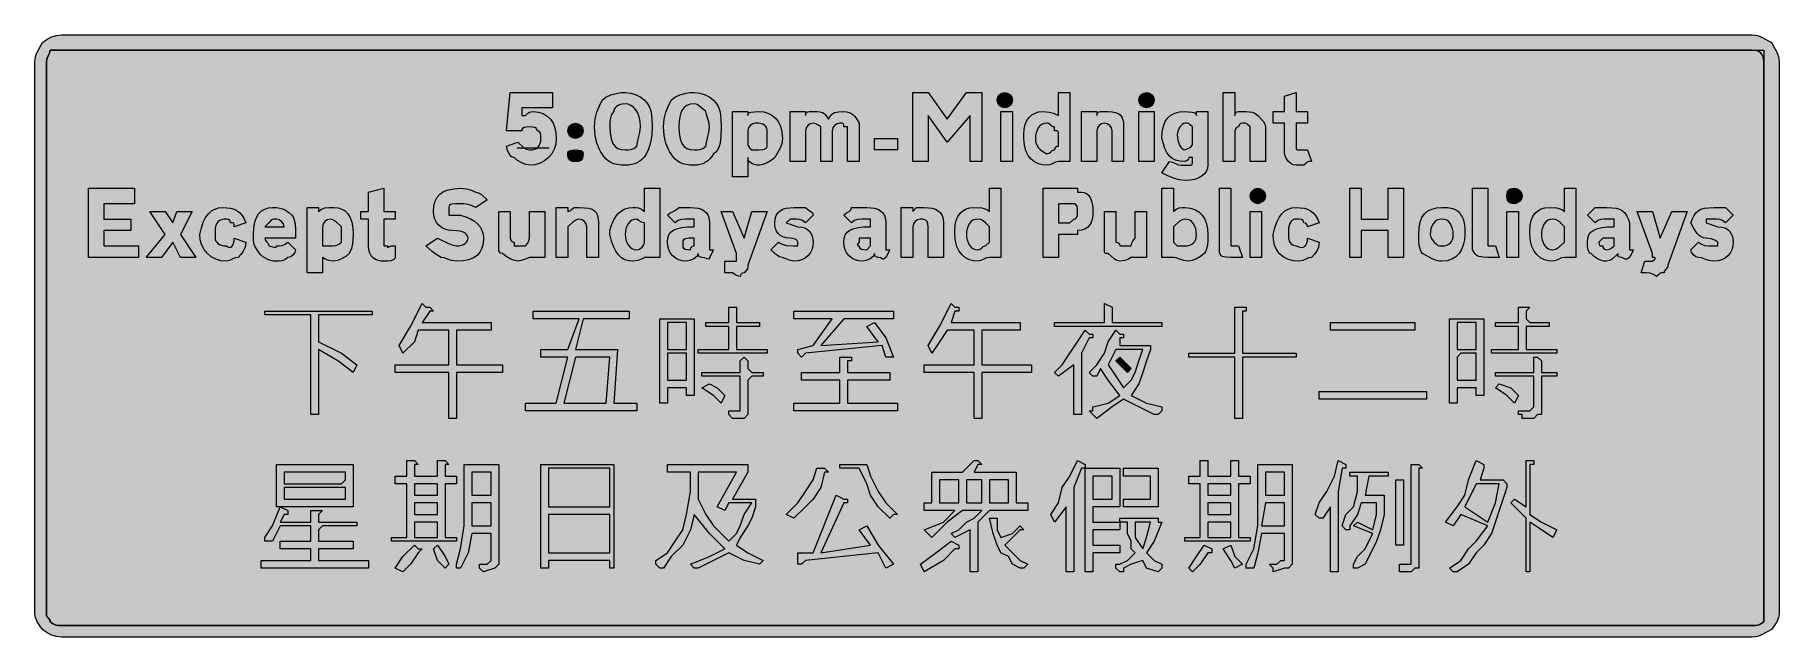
# Model space of a CAD drawing. Header units: metres. Extents: x 11 to 557, y 42 to 230.
import ezdxf

# ---------------------------------------------------------------- set-up
doc = ezdxf.new("R2010")
doc.units = ezdxf.units.M
for name, color, linetype, true_color in [('FILL_BLACK_000000', 7, 'Continuous', 0x000000), ('FILL_WHITE_FFFFFF', 7, 'Continuous', 0xffffff), ('STROKE_BLACK_000000', 7, 'Continuous', 0x000000)]:
    doc.layers.add(name, color=color, linetype=linetype, true_color=true_color)

msp = doc.modelspace()

# ---------------------------------------------------------------- hatches: boundary and pattern name
at = {"layer": 'FILL_BLACK_000000', "true_color": 0x000000}
h = msp.add_hatch(color=7, dxfattribs=at)
h.dxf.hatch_style = 1
h.paths.add_polyline_path([(11.16, 223.13), (11.7, 224.52), (13.35, 227.52), (14.46, 228.4), (15.9, 229.17), (17.57, 229.71), (19.35, 229.92), (548.55, 229.92), (549.4, 229.87), (550.16, 229.71), (551.55, 229.17), (554.55, 227.52), (556.2, 224.52), (556.74, 223.13), (556.9, 222.37), (556.95, 221.52), (556.95, 48.72), (556.74, 47.63), (556.2, 46.32), (555.43, 45.01), (554.55, 43.92), (551.55, 42.27), (550.16, 41.73), (549.4, 41.57), (548.55, 41.52), (19.35, 41.52), (17.57, 41.73), (15.9, 42.27), (14.46, 43.04), (13.35, 43.92), (12.47, 45.01), (11.7, 46.32), (11.16, 47.63), (10.95, 48.72), (10.95, 221.52), (11, 222.37), (11.16, 223.13)])
h.paths.add_polyline_path([(14.6, 48.32), (14.74, 48.01), (15.15, 47.52), (15.56, 47.03), (15.7, 46.72), (15.75, 46.32), (16.65, 45.63), (17.55, 45.27), (18.45, 45.14), (19.35, 45.12), (548.55, 45.12), (549.45, 45.14), (550.35, 45.27), (551.25, 45.63), (552.15, 46.32), (552.15, 48.72), (552.15, 221.52), (552.09, 222.36), (551.92, 223.09), (551.64, 223.71), (551.25, 224.22), (550.74, 224.61), (550.13, 224.89), (549.39, 225.06), (548.55, 225.12), (19.35, 225.12), (15.75, 225.12), (15.56, 224.22), (15.15, 223.32), (14.74, 222.42), (14.55, 221.52), (14.55, 48.72), (14.6, 48.32)], flags=16)
h = msp.add_hatch(color=7, dxfattribs=at)
h.dxf.hatch_style = 1
h.paths.add_polyline_path([(166.59, 193.98), (167.32, 194.14), (167.94, 194.43), (168.45, 194.82), (168.84, 195.33), (169.12, 195.94), (169.29, 196.68), (169.35, 197.52), (169.33, 198.4), (169.2, 199.17), (168.84, 199.71), (168.55, 199.87), (168.15, 199.92), (168.1, 200.32), (167.94, 200.61), (167.4, 200.97), (166.63, 201.1), (165.75, 201.12), (164.87, 201.1), (164.1, 200.97), (163.56, 200.61), (163.4, 200.32), (163.35, 199.92), (158.55, 199.92), (159.75, 211.92), (172.95, 211.92), (172.95, 207.12), (163.35, 207.12), (163.35, 205.92), (163.35, 204.72), (164.55, 204.72), (165.26, 205.41), (165.75, 205.77), (166.24, 205.9), (166.95, 205.92), (168.64, 205.76), (170.1, 205.28), (171.34, 204.53), (172.35, 203.52), (173.14, 202.29), (173.7, 200.86), (174.04, 199.26), (174.15, 197.52), (173.99, 195.78), (173.51, 194.18), (172.76, 192.75), (171.75, 191.52), (170.52, 190.51), (169.09, 189.76), (167.49, 189.28), (165.75, 189.12), (164.66, 189.33), (163.35, 189.87), (162.04, 190.64), (160.95, 191.52), (160.5, 191.63), (160.07, 191.91), (159.3, 192.87), (158.76, 194.05), (158.55, 195.12), (162.15, 196.32), (163.95, 194.67), (164.85, 194.13), (165.75, 193.92), (166.59, 193.98)])
h = msp.add_hatch(color=7, dxfattribs=at)
h.dxf.hatch_style = 1
h.paths.add_polyline_path([(203.68, 196.21), (203.07, 194.16), (202.2, 192.42), (201.66, 191.68), (201.04, 191.02), (200.36, 190.45), (199.59, 189.98), (198.75, 189.61), (197.83, 189.34), (196.83, 189.18), (195.75, 189.12), (194.46, 189.18), (193.28, 189.34), (192.21, 189.63), (191.25, 190.02), (190.41, 190.53), (189.67, 191.14), (189.06, 191.88), (188.55, 192.72), (188.1, 193.28), (187.67, 194.03), (186.9, 196.02), (186.36, 198.46), (186.2, 199.77), (186.15, 201.12), (186.2, 202.42), (186.36, 203.61), (186.9, 205.77), (187.67, 207.7), (188.55, 209.52), (189.67, 210.4), (191.25, 211.17), (193.28, 211.71), (194.46, 211.87), (195.75, 211.92), (197.53, 211.71), (199.2, 211.17), (200.64, 210.4), (201.75, 209.52), (202.54, 208.62), (203.14, 207.7), (203.56, 206.76), (203.85, 205.77), (204.11, 203.61), (204.15, 201.12), (204.04, 198.54), (203.68, 196.21)])
h.paths.add_polyline_path([(197.55, 194.07), (198.45, 194.43), (199.35, 195.12), (199.54, 196.23), (199.95, 197.67), (200.36, 199.34), (200.55, 201.12), (200.44, 202.81), (200.14, 204.27), (199.66, 205.51), (199.05, 206.52), (198.32, 207.31), (197.51, 207.87), (196.65, 208.21), (195.75, 208.32), (194.91, 208.27), (194.17, 208.11), (193.56, 207.88), (193.05, 207.57), (192.66, 207.21), (192.38, 206.8), (192.21, 206.37), (192.15, 205.92), (191.46, 205), (191.1, 203.97), (190.97, 202.71), (190.95, 201.12), (191.01, 199.43), (191.19, 197.97), (191.52, 196.73), (192, 195.72), (192.65, 194.93), (193.48, 194.37), (194.51, 194.03), (195.75, 193.92), (196.65, 193.94), (197.55, 194.07)], flags=16)
h = msp.add_hatch(color=7, dxfattribs=at)
h.dxf.hatch_style = 1
h.paths.add_polyline_path([(225.45, 196.02), (225.16, 194.96), (224.74, 194.03), (224.14, 193.28), (223.35, 192.72), (222.85, 191.88), (222.24, 191.14), (221.56, 190.53), (220.8, 190.02), (219.99, 189.63), (219.13, 189.34), (218.25, 189.18), (217.35, 189.12), (216.06, 189.18), (214.87, 189.34), (213.81, 189.63), (212.85, 190.02), (212.01, 190.53), (211.27, 191.14), (210.66, 191.88), (210.15, 192.72), (209.7, 193.28), (209.27, 194.03), (208.5, 196.02), (207.96, 198.46), (207.8, 199.77), (207.75, 201.12), (207.8, 202.42), (207.96, 203.61), (208.5, 205.77), (209.27, 207.7), (210.15, 209.52), (211.27, 210.4), (212.85, 211.17), (214.87, 211.71), (216.06, 211.87), (217.35, 211.92), (219.13, 211.71), (220.8, 211.17), (222.24, 210.4), (223.35, 209.52), (224.14, 208.62), (224.74, 207.7), (225.16, 206.76), (225.45, 205.77), (225.71, 203.61), (225.75, 201.12), (225.71, 198.46), (225.45, 196.02)])
h.paths.add_polyline_path([(221.55, 203.97), (221.14, 205), (220.95, 205.92), (219.15, 207.57), (218.25, 208.11), (217.35, 208.32), (216.11, 208.21), (215.08, 207.87), (214.25, 207.31), (213.6, 206.52), (213.12, 205.51), (212.79, 204.27), (212.61, 202.81), (212.55, 201.12), (212.61, 199.43), (212.79, 197.97), (213.12, 196.73), (213.6, 195.72), (214.25, 194.93), (215.08, 194.37), (216.11, 194.03), (217.35, 193.92), (218.25, 193.94), (219.15, 194.07), (220.05, 194.43), (220.95, 195.12), (221.14, 196.23), (221.55, 197.67), (221.96, 199.34), (222.15, 201.12), (221.96, 202.71), (221.55, 203.97)], flags=16)
h = msp.add_hatch(color=7, dxfattribs=at)
h.dxf.hatch_style = 1
h.paths.add_polyline_path([(290.55, 204.72), (290.55, 190.32), (285.75, 190.32), (285.75, 211.92), (290.55, 211.92), (296.55, 203.52), (302.55, 211.92), (307.35, 211.92), (307.35, 190.32), (303.75, 190.32), (303.75, 204.72), (296.55, 196.32), (290.55, 204.72)])
h = msp.add_hatch(color=7, dxfattribs=at)
h.dxf.hatch_style = 1
h.paths.add_polyline_path([(316.74, 208.64), (316.2, 207.87), (315.43, 207.33), (314.55, 207.12), (313.67, 207.33), (312.9, 207.87), (312.36, 208.64), (312.15, 209.52), (312.36, 210.4), (312.9, 211.17), (313.67, 211.71), (314.55, 211.92), (315.43, 211.71), (316.2, 211.17), (316.74, 210.4), (316.95, 209.52), (316.74, 208.64)])
h = msp.add_hatch(color=7, dxfattribs=at)
h.dxf.hatch_style = 1
h.paths.add_polyline_path([(334.95, 211.92), (334.95, 190.32), (331.35, 190.32), (330.45, 190.13), (329.55, 189.72), (328.65, 189.31), (327.75, 189.12), (326.41, 189.23), (325.11, 189.59), (323.89, 190.2), (322.8, 191.07), (321.88, 192.23), (321.17, 193.68), (320.71, 195.44), (320.55, 197.52), (320.55, 198.72), (320.66, 200.41), (320.98, 201.87), (321.5, 203.11), (322.2, 204.12), (323.07, 204.91), (324.09, 205.47), (325.26, 205.81), (326.55, 205.92), (327.47, 205.9), (328.5, 205.77), (329.76, 205.41), (331.35, 204.72), (331.35, 211.92), (334.95, 211.92)])
h.paths.add_polyline_path([(328.46, 192.91), (328.95, 193.32), (329.44, 193.73), (329.75, 193.87), (330.15, 193.92), (330.3, 194.52), (330.66, 194.93), (330.95, 195.07), (331.35, 195.12), (331.35, 198.72), (331.33, 199.41), (331.2, 199.77), (330.84, 199.9), (330.15, 199.92), (330.15, 201.12), (329.75, 201.17), (329.44, 201.31), (328.95, 201.72), (328.46, 202.13), (328.15, 202.27), (327.75, 202.32), (326.91, 202.21), (326.17, 201.91), (325.56, 201.43), (325.05, 200.82), (324.66, 200.09), (324.37, 199.28), (324.21, 198.42), (324.15, 197.52), (324.21, 196.67), (324.37, 195.93), (324.66, 195.26), (325.05, 194.67), (325.56, 194.13), (326.17, 193.64), (327.75, 192.72), (328.15, 192.77), (328.46, 192.91)], flags=16)
h = msp.add_hatch(color=7, dxfattribs=at)
h.dxf.hatch_style = 1
h.paths.add_polyline_path([(361.14, 208.64), (360.6, 207.87), (359.83, 207.33), (358.95, 207.12), (358.07, 207.33), (357.3, 207.87), (356.76, 208.64), (356.55, 209.52), (356.76, 210.4), (357.3, 211.17), (358.07, 211.71), (358.95, 211.92), (359.83, 211.71), (360.6, 211.17), (361.14, 210.4), (361.35, 209.52), (361.14, 208.64)])
h = msp.add_hatch(color=7, dxfattribs=at)
h.dxf.hatch_style = 1
h.paths.add_polyline_path([(391.05, 205.9), (391.95, 205.77), (392.85, 205.41), (393.75, 204.72), (395.4, 202.92), (395.94, 202.02), (396.15, 201.12), (396.15, 190.32), (391.35, 190.32), (391.35, 199.92), (391.35, 201.12), (390.64, 201.81), (390.15, 202.17), (389.66, 202.3), (388.95, 202.32), (388.35, 202.17), (387.94, 201.81), (387.8, 201.52), (387.75, 201.12), (387.35, 201.07), (387.06, 200.91), (386.7, 200.37), (386.57, 199.6), (386.55, 198.72), (386.55, 190.32), (382.95, 190.32), (382.95, 211.92), (386.55, 211.92), (386.55, 204.72), (386.7, 205.32), (387.06, 205.73), (387.35, 205.87), (387.75, 205.92), (390.15, 205.92), (391.05, 205.9)])
h = msp.add_hatch(color=7, dxfattribs=at)
h.dxf.hatch_style = 1
h.paths.add_polyline_path([(405.77, 194.43), (405.9, 194.07), (406.26, 193.94), (406.95, 193.92), (409.35, 193.92), (410.55, 190.32), (409.84, 190.3), (409.35, 190.17), (408.86, 189.81), (408.15, 189.12), (405.75, 189.12), (404.87, 189.31), (404.1, 189.72), (403.35, 190.32), (402.66, 191.22), (402.3, 192.12), (402.17, 193.02), (402.15, 193.92), (402.15, 202.32), (398.55, 202.32), (398.55, 205.92), (402.15, 205.92), (402.15, 210.72), (405.75, 211.92), (405.75, 205.92), (409.35, 205.92), (409.35, 202.32), (405.75, 202.32), (405.75, 195.12), (405.77, 194.43)])
h = msp.add_hatch(color=7, dxfattribs=at)
h.dxf.hatch_style = 1
h.paths.add_polyline_path([(182.34, 199.04), (181.8, 198.27), (181.03, 197.73), (180.15, 197.52), (179.27, 197.73), (178.5, 198.27), (177.96, 199.04), (177.75, 199.92), (177.96, 200.8), (178.5, 201.57), (179.27, 202.11), (180.15, 202.32), (181.03, 202.11), (181.8, 201.57), (182.34, 200.8), (182.55, 199.92), (182.34, 199.04)])
h = msp.add_hatch(color=7, dxfattribs=at)
h.dxf.hatch_style = 1
h.paths.add_polyline_path([(234.15, 204.72), (234.21, 205.12), (234.37, 205.41), (234.66, 205.63), (235.05, 205.77), (236.17, 205.9), (237.75, 205.92), (239.09, 205.81), (240.39, 205.45), (241.61, 204.84), (242.7, 203.97), (243.62, 202.81), (244.33, 201.36), (244.79, 199.6), (244.95, 197.52), (244.9, 196.67), (244.74, 195.91), (244.2, 194.52), (242.55, 191.52), (241.46, 190.64), (240.15, 189.87), (238.84, 189.33), (237.75, 189.12), (236.91, 189.17), (236.17, 189.33), (235.56, 189.56), (235.05, 189.87), (234.66, 190.23), (234.37, 190.64), (234.21, 191.07), (234.15, 191.52), (234.15, 185.52), (229.35, 185.52), (229.35, 205.92), (234.15, 205.92), (234.15, 204.72)])
h.paths.add_polyline_path([(238.8, 194.07), (239.33, 194.21), (239.76, 194.43), (240.04, 194.72), (240.15, 195.12), (240.15, 196.32), (240.15, 199.92), (240.04, 200.71), (239.76, 201.31), (239.33, 201.73), (238.8, 202.02), (237.62, 202.28), (236.55, 202.32), (235.67, 202.11), (234.9, 201.57), (234.36, 200.8), (234.15, 199.92), (234.15, 196.32), (234.17, 195.61), (234.3, 195.12), (234.66, 194.63), (235.35, 193.92), (236.55, 193.92), (237.62, 193.94), (238.8, 194.07)], flags=16)
h = msp.add_hatch(color=7, dxfattribs=at)
h.dxf.hatch_style = 1
h.paths.add_polyline_path([(247.35, 190.32), (247.35, 205.92), (252.15, 205.92), (252.15, 204.72), (252.3, 205.32), (252.66, 205.73), (252.95, 205.87), (253.35, 205.92), (255.75, 205.92), (256.65, 205.88), (257.55, 205.62), (258, 205.33), (258.45, 204.91), (258.9, 204.31), (259.35, 203.52), (259.8, 204.31), (260.27, 204.91), (260.76, 205.33), (261.3, 205.62), (262.56, 205.88), (264.15, 205.92), (265, 205.86), (265.74, 205.69), (266.41, 205.41), (267, 205.02), (267.54, 204.51), (268.03, 203.89), (268.95, 202.32), (268.95, 201.12), (268.95, 190.32), (265.35, 190.32), (265.35, 201.12), (264.15, 201.12), (264.13, 201.81), (264, 202.17), (263.64, 202.3), (262.95, 202.32), (262.07, 202.11), (261.3, 201.57), (260.76, 200.8), (260.55, 199.92), (260.55, 190.32), (256.95, 190.32), (256.95, 201.12), (256.2, 201.72), (255.43, 202.13), (254.55, 202.32), (253.67, 202.11), (252.9, 201.57), (252.36, 200.8), (252.15, 199.92), (252.15, 190.32), (247.35, 190.32)])
h = msp.add_hatch(color=7, dxfattribs=at)
h.dxf.hatch_style = 1
h.paths.add_polyline_path([(316.95, 205.92), (316.95, 190.32), (313.35, 190.32), (313.35, 205.92), (316.95, 205.92)])
h = msp.add_hatch(color=7, dxfattribs=at)
h.dxf.hatch_style = 1
h.paths.add_polyline_path([(343.35, 205.92), (343.35, 204.72), (343.5, 205.32), (343.86, 205.73), (344.15, 205.87), (344.55, 205.92), (346.95, 205.92), (348.19, 205.86), (349.22, 205.68), (350.05, 205.35), (350.7, 204.87), (351.18, 204.22), (351.51, 203.39), (351.69, 202.36), (351.75, 201.12), (351.75, 190.32), (348.15, 190.32), (348.15, 198.72), (348.15, 199.92), (347.94, 200.8), (347.4, 201.57), (346.63, 202.11), (345.75, 202.32), (344.87, 202.11), (344.1, 201.57), (343.56, 200.8), (343.35, 199.92), (343.35, 190.32), (338.55, 190.32), (338.55, 205.92), (343.35, 205.92)])
h = msp.add_hatch(color=7, dxfattribs=at)
h.dxf.hatch_style = 1
h.paths.add_polyline_path([(356.55, 205.92), (361.35, 205.92), (361.35, 190.32), (356.55, 190.32), (356.55, 205.92)])
h = msp.add_hatch(color=7, dxfattribs=at)
h.dxf.hatch_style = 1
h.paths.add_polyline_path([(364.2, 201.36), (364.76, 202.81), (365.55, 203.97), (366.56, 204.84), (367.8, 205.45), (369.26, 205.81), (370.95, 205.92), (372.02, 205.9), (373.2, 205.77), (373.73, 205.63), (374.16, 205.41), (374.44, 205.12), (374.55, 204.72), (374.55, 205.92), (378.15, 205.92), (378.15, 189.12), (378.04, 188.22), (377.7, 187.36), (377.14, 186.55), (376.35, 185.82), (375.34, 185.21), (374.1, 184.73), (372.64, 184.43), (370.95, 184.32), (369.15, 184.53), (367.35, 185.07), (365.55, 185.84), (363.75, 186.72), (366.15, 190.32), (367.05, 190.13), (367.95, 189.72), (368.85, 189.31), (369.75, 189.12), (372.15, 189.12), (372.84, 189.16), (373.06, 189.25), (373.2, 189.42), (373.33, 190.13), (373.35, 191.52), (372.15, 191.52), (372.1, 191.12), (371.96, 190.83), (371.55, 190.47), (370.95, 190.32), (369.31, 190.43), (367.97, 190.77), (366.88, 191.33), (366, 192.12), (365.29, 193.13), (364.71, 194.37), (364.21, 195.83), (363.75, 197.52), (363.86, 199.6), (364.2, 201.36)])
h.paths.add_polyline_path([(373.35, 201.12), (372.64, 201.81), (372.15, 202.17), (371.66, 202.3), (370.95, 202.32), (370.5, 202.21), (370.07, 201.93), (369.3, 200.97), (368.76, 199.79), (368.55, 198.72), (368.6, 197.82), (368.76, 196.96), (369.3, 195.42), (369.66, 194.81), (370.07, 194.33), (370.5, 194.03), (370.95, 193.92), (372.34, 194.63), (373.05, 195.12), (373.31, 195.61), (373.35, 196.32), (373.35, 199.92), (373.35, 201.12)], flags=16)
h = msp.add_hatch(color=7, dxfattribs=at)
h.dxf.hatch_style = 1
h.paths.add_polyline_path([(273.75, 193.92), (273.75, 197.52), (280.95, 197.52), (280.95, 193.92), (273.75, 193.92)])
h = msp.add_hatch(color=7, dxfattribs=at)
h.dxf.hatch_style = 1
h.paths.add_polyline_path([(182.5, 191.93), (182.34, 191.33), (182.11, 190.91), (181.8, 190.62), (181.03, 190.36), (180.15, 190.32), (179.27, 190.36), (178.5, 190.62), (178.19, 190.91), (177.96, 191.33), (177.8, 191.93), (177.75, 192.72), (177.8, 193.12), (177.96, 193.41), (178.5, 193.77), (179.27, 193.9), (180.15, 193.92), (181.03, 193.9), (181.8, 193.77), (182.34, 193.41), (182.5, 193.12), (182.55, 192.72), (182.5, 191.93)])
h = msp.add_hatch(color=7, dxfattribs=at)
h.dxf.hatch_style = 1
h.paths.add_polyline_path([(27.75, 181.92), (42.15, 181.92), (42.15, 177.12), (32.55, 177.12), (32.55, 172.32), (40.95, 172.32), (40.95, 168.72), (32.55, 168.72), (32.55, 163.92), (43.35, 163.92), (43.35, 160.32), (27.75, 160.32), (27.75, 181.92)])
h = msp.add_hatch(color=7, dxfattribs=at)
h.dxf.hatch_style = 1
h.paths.add_polyline_path([(115.35, 172.32), (112.95, 172.32), (112.95, 174.72), (115.35, 174.72), (115.35, 180.72), (120.15, 181.92), (120.15, 174.72), (123.75, 174.72), (123.75, 172.32), (120.15, 172.32), (120.15, 165.12), (120.15, 163.92), (121.35, 163.92), (121.37, 163.41), (121.5, 163.47), (121.86, 163.75), (122.55, 163.92), (123.75, 163.92), (123.75, 160.32), (123.64, 159.92), (123.36, 159.63), (122.93, 159.41), (122.4, 159.27), (121.22, 159.14), (120.15, 159.12), (119.25, 159.18), (118.39, 159.36), (117.58, 159.69), (116.85, 160.17), (116.24, 160.82), (115.76, 161.65), (115.46, 162.68), (115.35, 163.92), (115.35, 172.32)])
h = msp.add_hatch(color=7, dxfattribs=at)
h.dxf.hatch_style = 1
h.paths.add_polyline_path([(140.55, 173.52), (144.15, 173.52), (145.84, 173.01), (147.3, 172.39), (148.54, 171.66), (149.55, 170.82), (150.34, 169.86), (150.9, 168.79), (151.24, 167.61), (151.35, 166.32), (151.24, 164.63), (150.88, 163.17), (150.27, 161.93), (149.4, 160.92), (148.24, 160.13), (146.79, 159.57), (145.03, 159.23), (142.95, 159.12), (141.36, 159.31), (140.1, 159.72), (139.07, 160.13), (138.15, 160.32), (136.56, 161.22), (135.3, 162.12), (133.35, 163.92), (136.95, 166.32), (140.4, 164.67), (141.84, 164.13), (142.95, 163.92), (143.79, 163.97), (144.52, 164.13), (145.14, 164.36), (145.65, 164.67), (146.04, 165.03), (146.32, 165.44), (146.49, 165.87), (146.55, 166.32), (146.49, 166.77), (146.31, 167.2), (145.98, 167.61), (145.5, 167.97), (144.85, 168.28), (144.02, 168.51), (142.99, 168.67), (141.75, 168.72), (140.46, 168.83), (139.29, 169.15), (138.27, 169.67), (137.4, 170.37), (136.7, 171.24), (136.18, 172.26), (135.86, 173.43), (135.75, 174.72), (135.86, 176.41), (136.22, 177.87), (136.83, 179.11), (137.7, 180.12), (138.86, 180.91), (140.31, 181.47), (142.07, 181.81), (144.15, 181.92), (145.07, 181.9), (146.1, 181.77), (147.36, 181.41), (148.95, 180.72), (149.85, 180.51), (150.75, 179.97), (152.55, 178.32), (148.95, 175.92), (147.36, 176.61), (146.1, 176.97), (145.07, 177.1), (144.15, 177.12), (142.57, 177.1), (141.45, 176.97), (141.06, 176.83), (140.78, 176.61), (140.61, 176.32), (140.55, 175.92), (140.55, 173.52)])
h = msp.add_hatch(color=7, dxfattribs=at)
h.dxf.hatch_style = 1
h.paths.add_polyline_path([(206.55, 181.92), (206.55, 160.32), (201.75, 160.32), (200.85, 159.72), (199.72, 159.31), (198.15, 159.12), (196.86, 159.23), (195.67, 159.59), (194.61, 160.2), (193.65, 161.07), (192.81, 162.23), (192.07, 163.68), (191.46, 165.44), (190.95, 167.52), (190.95, 168.72), (191.46, 170.41), (192.07, 171.87), (192.81, 173.11), (193.65, 174.12), (194.61, 174.91), (195.67, 175.47), (196.86, 175.81), (198.15, 175.92), (199.05, 175.9), (199.95, 175.77), (200.85, 175.41), (201.75, 174.72), (201.75, 181.92), (206.55, 181.92)])
h.paths.add_polyline_path([(201.75, 169.92), (201.75, 171.12), (200.87, 171.31), (200.1, 171.72), (199.35, 172.32), (198.51, 172.21), (197.77, 171.91), (197.16, 171.43), (196.65, 170.82), (196.26, 170.09), (195.98, 169.28), (195.81, 168.42), (195.75, 167.52), (195.81, 166.62), (195.97, 165.76), (196.26, 164.95), (196.65, 164.22), (197.16, 163.61), (197.77, 163.13), (198.51, 162.83), (199.35, 162.72), (200.23, 162.93), (201, 163.47), (201.54, 164.24), (201.75, 165.12), (201.75, 168.72), (201.75, 169.92)], flags=16)
h = msp.add_hatch(color=7, dxfattribs=at)
h.dxf.hatch_style = 1
h.paths.add_polyline_path([(313.35, 181.92), (313.35, 160.32), (309.75, 160.32), (308.85, 160.13), (307.95, 159.72), (307.05, 159.31), (306.15, 159.12), (304.81, 159.23), (303.51, 159.59), (302.29, 160.2), (301.2, 161.07), (300.28, 162.23), (299.57, 163.68), (299.11, 165.44), (298.95, 167.52), (298.95, 168.72), (299.06, 170.41), (299.38, 171.87), (299.9, 173.11), (300.6, 174.12), (301.47, 174.91), (302.49, 175.47), (303.66, 175.81), (304.95, 175.92), (307.35, 175.77), (308.66, 175.41), (309.25, 175.12), (309.75, 174.72), (309.75, 181.92), (313.35, 181.92)])
h.paths.add_polyline_path([(306.86, 162.91), (307.35, 163.32), (307.84, 163.73), (308.15, 163.87), (308.55, 163.92), (309.75, 165.12), (309.75, 168.72), (309.75, 169.92), (308.55, 171.12), (307.8, 171.72), (307.03, 172.13), (306.15, 172.32), (305.31, 172.21), (304.57, 171.91), (303.96, 171.43), (303.45, 170.82), (303.06, 170.09), (302.77, 169.28), (302.61, 168.42), (302.55, 167.52), (302.61, 166.62), (302.77, 165.76), (303.06, 164.95), (303.45, 164.22), (303.96, 163.61), (304.57, 163.13), (305.31, 162.83), (306.15, 162.72), (306.55, 162.77), (306.86, 162.91)], flags=16)
h = msp.add_hatch(color=7, dxfattribs=at)
h.dxf.hatch_style = 1
h.paths.add_polyline_path([(337.35, 180.72), (338.55, 180.72), (339.39, 180.61), (340.12, 180.29), (340.74, 179.77), (341.25, 179.07), (341.64, 178.2), (341.93, 177.18), (342.09, 176.01), (342.15, 174.72), (342.09, 173.43), (341.91, 172.26), (341.58, 171.24), (341.1, 170.37), (340.45, 169.67), (339.62, 169.15), (338.59, 168.83), (337.35, 168.72), (337.35, 167.52), (331.35, 167.52), (331.35, 160.32), (326.55, 160.32), (326.55, 181.92), (337.35, 181.92), (337.35, 180.72)])
h.paths.add_polyline_path([(336.15, 172.32), (336.55, 172.37), (336.84, 172.53), (337.2, 173.07), (337.33, 173.84), (337.35, 174.72), (337.33, 175.6), (337.2, 176.37), (336.84, 176.91), (336.55, 177.07), (336.15, 177.12), (334.95, 177.12), (331.35, 177.12), (331.35, 171.12), (334.95, 171.12), (336.15, 172.32)], flags=16)
h = msp.add_hatch(color=7, dxfattribs=at)
h.dxf.hatch_style = 1
h.paths.add_polyline_path([(374.1, 175.28), (375.34, 174.53), (376.35, 173.52), (377.14, 172.29), (377.7, 170.86), (378.04, 169.26), (378.15, 167.52), (378.13, 165.74), (378, 164.07), (377.64, 162.63), (377.35, 162.02), (376.95, 161.52), (375.86, 160.64), (374.55, 159.87), (373.24, 159.33), (372.15, 159.12), (370.56, 159.31), (369.3, 159.72), (368.27, 160.13), (367.35, 160.32), (363.75, 160.32), (363.75, 181.92), (367.35, 181.92), (367.35, 174.72), (368.25, 175.41), (369.15, 175.77), (370.05, 175.9), (370.95, 175.92), (372.64, 175.76), (374.1, 175.28)])
h.paths.add_polyline_path([(369.15, 171.57), (367.35, 169.92), (367.35, 165.12), (368.55, 163.92), (370.95, 163.92), (371.79, 163.98), (372.52, 164.14), (373.14, 164.43), (373.65, 164.82), (374.04, 165.33), (374.32, 165.94), (374.49, 166.68), (374.55, 167.52), (374.49, 168.42), (374.32, 169.28), (374.04, 170.09), (373.65, 170.82), (373.14, 171.43), (372.52, 171.91), (371.79, 172.21), (370.95, 172.32), (370.05, 172.11), (369.15, 171.57)], flags=16)
h = msp.add_hatch(color=7, dxfattribs=at)
h.dxf.hatch_style = 1
h.paths.add_polyline_path([(385.35, 165.12), (385.35, 163.92), (387.75, 163.92), (388.95, 160.32), (387.75, 160.32), (385.35, 160.32), (383.77, 160.36), (383.16, 160.45), (382.65, 160.62), (382.26, 160.91), (381.98, 161.33), (381.81, 161.93), (381.75, 162.72), (381.75, 163.92), (381.75, 181.92), (385.35, 181.92), (385.35, 165.12)])
h = msp.add_hatch(color=7, dxfattribs=at)
h.dxf.hatch_style = 1
h.paths.add_polyline_path([(395.94, 178.64), (395.4, 177.87), (394.63, 177.33), (393.75, 177.12), (392.87, 177.33), (392.1, 177.87), (391.56, 178.64), (391.35, 179.52), (391.56, 180.4), (392.1, 181.17), (392.87, 181.71), (393.75, 181.92), (394.63, 181.71), (395.4, 181.17), (395.94, 180.4), (396.15, 179.52), (395.94, 178.64)])
h = msp.add_hatch(color=7, dxfattribs=at)
h.dxf.hatch_style = 1
h.paths.add_polyline_path([(426.15, 181.92), (426.15, 172.32), (430.95, 172.32), (434.55, 172.32), (434.55, 181.92), (439.35, 181.92), (439.35, 160.32), (434.55, 160.32), (434.55, 168.72), (430.95, 168.72), (426.15, 168.72), (426.15, 160.32), (422.55, 160.32), (422.55, 181.92), (426.15, 181.92)])
h = msp.add_hatch(color=7, dxfattribs=at)
h.dxf.hatch_style = 1
h.paths.add_polyline_path([(465.75, 165.12), (465.75, 163.92), (468.15, 163.92), (469.35, 160.32), (468.15, 160.32), (465.75, 160.32), (464.16, 160.36), (462.9, 160.62), (462.36, 160.91), (461.87, 161.33), (461.4, 161.93), (460.95, 162.72), (460.95, 163.92), (460.95, 181.92), (465.75, 181.92), (465.75, 165.12)])
h = msp.add_hatch(color=7, dxfattribs=at)
h.dxf.hatch_style = 1
h.paths.add_polyline_path([(476.34, 178.64), (475.8, 177.87), (475.03, 177.33), (474.15, 177.12), (473.36, 177.17), (472.76, 177.33), (472.34, 177.56), (472.05, 177.87), (471.79, 178.64), (471.75, 179.52), (471.79, 180.4), (472.05, 181.17), (472.34, 181.48), (472.76, 181.71), (473.36, 181.87), (474.15, 181.92), (475.03, 181.71), (475.8, 181.17), (476.34, 180.4), (476.55, 179.52), (476.34, 178.64)])
h = msp.add_hatch(color=7, dxfattribs=at)
h.dxf.hatch_style = 1
h.paths.add_polyline_path([(493.35, 181.92), (493.35, 160.32), (489.75, 160.32), (488.85, 160.13), (487.95, 159.72), (487.05, 159.31), (486.15, 159.12), (484.81, 159.23), (483.51, 159.59), (482.29, 160.2), (481.2, 161.07), (480.28, 162.23), (479.57, 163.68), (479.11, 165.44), (478.95, 167.52), (478.95, 168.72), (479.06, 170.41), (479.38, 171.87), (479.9, 173.11), (480.6, 174.12), (481.47, 174.91), (482.49, 175.47), (483.66, 175.81), (484.95, 175.92), (487.35, 175.77), (488.66, 175.41), (489.25, 175.12), (489.75, 174.72), (489.75, 181.92), (493.35, 181.92)])
h.paths.add_polyline_path([(489.75, 169.92), (488.55, 171.12), (487.8, 171.72), (487.03, 172.13), (486.15, 172.32), (485.31, 172.21), (484.58, 171.91), (483.96, 171.43), (483.45, 170.82), (483.06, 170.09), (482.77, 169.28), (482.61, 168.42), (482.55, 167.52), (482.61, 166.62), (482.77, 165.76), (483.06, 164.95), (483.45, 164.22), (483.96, 163.61), (484.58, 163.13), (485.31, 162.83), (486.15, 162.72), (487.05, 162.93), (487.95, 163.47), (489.75, 165.12), (489.75, 168.72), (489.75, 169.92)], flags=16)
h = msp.add_hatch(color=7, dxfattribs=at)
h.dxf.hatch_style = 1
h.paths.add_polyline_path([(50.55, 160.32), (45.75, 160.32), (51.75, 167.52), (46.95, 174.72), (51.75, 174.72), (54.15, 171.12), (55.35, 174.72), (60.15, 174.72), (56.55, 167.52), (61.35, 160.32), (56.55, 160.32), (54.15, 165.12), (50.55, 160.32)])
h = msp.add_hatch(color=7, dxfattribs=at)
h.dxf.hatch_style = 1
h.paths.add_polyline_path([(69.21, 159.28), (67.61, 159.76), (66.18, 160.51), (64.95, 161.52), (63.94, 162.75), (63.19, 164.18), (62.71, 165.78), (62.55, 167.52), (63.06, 169.6), (63.67, 171.36), (64.41, 172.81), (65.25, 173.97), (66.21, 174.84), (67.27, 175.45), (68.46, 175.81), (69.75, 175.92), (71.04, 175.86), (72.22, 175.68), (73.29, 175.35), (74.25, 174.87), (75.09, 174.22), (75.82, 173.39), (76.44, 172.36), (76.95, 171.12), (73.35, 169.92), (73.33, 170.61), (73.2, 170.97), (72.84, 171.1), (72.15, 171.12), (72.1, 171.52), (71.96, 171.81), (71.55, 172.17), (70.95, 172.32), (70.11, 172.26), (69.37, 172.09), (68.76, 171.81), (68.25, 171.42), (67.86, 170.91), (67.57, 170.29), (67.41, 169.56), (67.35, 168.72), (67.35, 167.52), (67.35, 166.32), (67.41, 165.87), (67.57, 165.44), (67.86, 165.03), (68.25, 164.67), (68.76, 164.36), (69.37, 164.13), (70.11, 163.97), (70.95, 163.92), (71.4, 163.58), (71.83, 163.45), (72.24, 163.52), (72.6, 163.77), (72.91, 164.19), (73.14, 164.76), (73.3, 165.48), (73.35, 166.32), (76.95, 165.12), (76.9, 164.27), (76.74, 163.53), (76.2, 162.27), (75.43, 161.24), (74.55, 160.32), (73.65, 160.13), (72.75, 159.72), (71.85, 159.31), (70.95, 159.12), (69.21, 159.28)])
h = msp.add_hatch(color=7, dxfattribs=at)
h.dxf.hatch_style = 1
h.paths.add_polyline_path([(92.34, 161.84), (91.8, 161.07), (91.03, 160.53), (90.15, 160.32), (89.25, 159.63), (88.35, 159.27), (87.45, 159.14), (86.55, 159.12), (85.65, 159.18), (84.77, 159.34), (83.91, 159.63), (83.1, 160.02), (82.34, 160.53), (81.66, 161.14), (81.05, 161.88), (80.55, 162.72), (79.86, 163.64), (79.5, 164.67), (79.37, 165.93), (79.35, 167.52), (79.46, 169.6), (79.78, 171.36), (80.3, 172.81), (81, 173.97), (81.87, 174.84), (82.89, 175.45), (84.06, 175.81), (85.35, 175.92), (86.59, 175.87), (87.64, 175.71), (88.51, 175.48), (89.25, 175.17), (90.41, 174.4), (91.35, 173.52), (91.75, 173.01), (92.04, 172.39), (92.4, 170.82), (92.53, 168.79), (92.55, 166.32), (82.95, 166.32), (83, 165.92), (83.14, 165.61), (83.55, 165.12), (83.96, 164.63), (84.1, 164.32), (84.15, 163.92), (85.03, 163.75), (85.8, 163.47), (86.34, 163.41), (86.5, 163.58), (86.55, 163.92), (87.45, 163.94), (88.35, 164.07), (89.25, 164.43), (90.15, 165.12), (92.55, 162.72), (92.34, 161.84)])
h.paths.add_polyline_path([(88.74, 170.8), (88.2, 171.57), (87.43, 172.11), (86.55, 172.32), (85.84, 172.3), (85.35, 172.17), (84.86, 171.81), (84.15, 171.12), (82.95, 169.92), (88.95, 169.92), (88.74, 170.8)], flags=16)
h = msp.add_hatch(color=7, dxfattribs=at)
h.dxf.hatch_style = 1
h.paths.add_polyline_path([(99.75, 174.72), (100.67, 175.41), (101.7, 175.77), (102.96, 175.9), (104.55, 175.92), (105.84, 175.81), (107.01, 175.45), (108.03, 174.84), (108.9, 173.97), (109.6, 172.81), (110.12, 171.36), (110.44, 169.6), (110.55, 167.52), (110.53, 165.91), (110.4, 164.52), (110.04, 163.13), (109.35, 161.52), (108.26, 160.64), (106.95, 159.87), (105.64, 159.33), (104.55, 159.12), (102.97, 159.31), (101.85, 159.72), (100.95, 160.32), (100.95, 155.52), (96.15, 155.52), (96.15, 175.92), (99.75, 175.92), (99.75, 174.72)])
h.paths.add_polyline_path([(105.15, 164.07), (106.05, 164.43), (106.95, 165.12), (106.95, 166.32), (106.95, 169.92), (105.15, 171.57), (104.25, 172.11), (103.35, 172.32), (102.47, 172.11), (101.7, 171.57), (101.16, 170.8), (100.95, 169.92), (100.95, 166.32), (100.95, 165.12), (100.95, 163.92), (103.35, 163.92), (104.25, 163.94), (105.15, 164.07)], flags=16)
h = msp.add_hatch(color=7, dxfattribs=at)
h.dxf.hatch_style = 1
h.paths.add_polyline_path([(164.4, 159.72), (163.22, 159.31), (162.15, 159.12), (161.06, 159.33), (159.75, 159.87), (158.44, 160.64), (157.35, 161.52), (156.75, 161.67), (156.34, 162.03), (156.2, 162.32), (156.15, 162.72), (156.15, 163.92), (156.15, 174.72), (159.75, 174.72), (159.75, 166.32), (159.9, 165.72), (160.26, 165.31), (160.55, 165.17), (160.95, 165.12), (160.95, 163.92), (163.35, 163.92), (164.55, 163.92), (165.24, 164.8), (165.6, 165.57), (165.75, 166.32), (165.75, 174.72), (170.55, 174.72), (170.55, 160.32), (165.75, 160.32), (164.4, 159.72)])
h = msp.add_hatch(color=7, dxfattribs=at)
h.dxf.hatch_style = 1
h.paths.add_polyline_path([(177.75, 175.92), (177.75, 174.72), (178.15, 174.77), (178.46, 174.91), (178.95, 175.32), (179.44, 175.73), (179.75, 175.87), (180.15, 175.92), (181.35, 175.92), (182.99, 175.86), (184.31, 175.68), (185.36, 175.35), (186.15, 174.87), (186.72, 174.22), (187.09, 173.39), (187.29, 172.36), (187.35, 171.12), (187.35, 160.32), (183.75, 160.32), (183.75, 168.72), (183.75, 169.92), (183.54, 170.8), (183, 171.57), (182.23, 172.11), (181.35, 172.32), (180.45, 172.11), (179.55, 171.57), (177.75, 169.92), (177.75, 160.32), (174.15, 160.32), (174.15, 175.92), (177.75, 175.92)])
h = msp.add_hatch(color=7, dxfattribs=at)
h.dxf.hatch_style = 1
h.paths.add_polyline_path([(217.35, 172.32), (216.15, 172.32), (214.56, 172.3), (213.3, 172.17), (212.27, 171.81), (211.35, 171.12), (208.95, 173.52), (209.85, 174.23), (210.75, 174.72), (211.65, 175.21), (212.55, 175.92), (216.15, 175.92), (217.44, 175.86), (218.61, 175.68), (219.63, 175.35), (220.5, 174.87), (221.2, 174.22), (221.72, 173.39), (222.04, 172.36), (222.15, 171.12), (222.15, 163.92), (222.15, 162.72), (223.35, 162.72), (222.15, 160.32), (222.1, 159.98), (221.94, 159.81), (221.4, 159.87), (220.63, 160.15), (219.75, 160.32), (219.15, 160.47), (218.74, 160.83), (218.6, 161.12), (218.55, 161.52), (218.44, 161.07), (218.16, 160.64), (217.2, 159.87), (216.02, 159.33), (214.95, 159.12), (213.66, 159.23), (212.49, 159.55), (211.47, 160.07), (210.6, 160.77), (209.9, 161.64), (209.38, 162.66), (209.06, 163.83), (208.95, 165.12), (209.06, 166.36), (209.42, 167.39), (210.03, 168.22), (210.9, 168.87), (212.06, 169.35), (213.51, 169.68), (215.27, 169.86), (217.35, 169.92), (217.35, 171.12), (217.35, 172.32)])
h.paths.add_polyline_path([(214.65, 166.17), (214.26, 166.03), (213.98, 165.81), (213.81, 165.52), (213.75, 165.12), (213.75, 163.92), (213.8, 163.52), (213.96, 163.23), (214.5, 162.87), (215.27, 162.74), (216.15, 162.72), (216.3, 163.32), (216.66, 163.73), (216.95, 163.87), (217.35, 163.92), (217.35, 166.32), (215.77, 166.3), (214.65, 166.17)], flags=16)
h = msp.add_hatch(color=7, dxfattribs=at)
h.dxf.hatch_style = 1
h.paths.add_polyline_path([(232.95, 166.32), (235.35, 174.72), (240.15, 174.72), (234.15, 157.92), (234.13, 157.21), (234, 156.72), (233.64, 156.23), (232.95, 155.52), (232.35, 155.37), (231.94, 155.01), (231.8, 154.72), (231.75, 154.32), (230.87, 154.51), (230.1, 154.92), (229.35, 155.52), (226.95, 155.52), (226.95, 159.12), (229.35, 159.12), (230.55, 159.12), (230.55, 160.32), (230.55, 161.52), (225.75, 174.72), (229.35, 174.72), (232.95, 166.32)])
h = msp.add_hatch(color=7, dxfattribs=at)
h.dxf.hatch_style = 1
h.paths.add_polyline_path([(250.99, 169.81), (252.02, 169.51), (252.85, 169.03), (253.5, 168.42), (253.98, 167.69), (254.31, 166.88), (254.49, 166.02), (254.55, 165.12), (254.44, 163.83), (254.12, 162.66), (253.6, 161.64), (252.9, 160.77), (252.03, 160.07), (251.01, 159.55), (249.84, 159.23), (248.55, 159.12), (247.48, 159.31), (246.3, 159.72), (244.95, 160.32), (244.05, 160.53), (243.15, 161.07), (241.35, 162.72), (243.75, 165.12), (244.25, 164.72), (244.84, 164.43), (246.15, 164.07), (248.55, 163.92), (249.75, 163.92), (249.75, 165.12), (249.71, 165.31), (249.45, 165.72), (248.74, 166.13), (248.14, 166.27), (247.35, 166.32), (246.11, 166.43), (245.08, 166.73), (244.25, 167.21), (243.6, 167.82), (243.12, 168.55), (242.79, 169.36), (242.61, 170.22), (242.55, 171.12), (242.66, 172.36), (242.98, 173.39), (243.5, 174.22), (244.2, 174.87), (245.07, 175.35), (246.09, 175.68), (247.26, 175.86), (248.55, 175.92), (252.15, 175.92), (253.03, 175.21), (253.8, 174.72), (254.34, 174.23), (254.5, 173.92), (254.55, 173.52), (252.15, 171.12), (251.25, 171.81), (250.35, 172.17), (249.45, 172.3), (248.55, 172.32), (247.35, 172.32), (246.15, 171.12), (249.75, 169.92), (250.99, 169.81)])
h = msp.add_hatch(color=7, dxfattribs=at)
h.dxf.hatch_style = 1
h.paths.add_polyline_path([(272.55, 172.32), (271.35, 172.32), (269.76, 172.3), (268.5, 172.17), (267.47, 171.81), (266.55, 171.12), (264.15, 173.52), (265.03, 174.23), (265.8, 174.72), (266.34, 175.21), (266.5, 175.52), (266.55, 175.92), (271.35, 175.92), (272.64, 175.86), (273.81, 175.68), (274.83, 175.35), (275.7, 174.87), (276.4, 174.22), (276.92, 173.39), (277.24, 172.36), (277.35, 171.12), (277.35, 163.92), (277.35, 162.72), (278.55, 162.72), (277.35, 160.32), (276.95, 159.98), (276.64, 159.81), (276.38, 159.79), (276.15, 159.87), (275.66, 160.15), (274.95, 160.32), (274.35, 160.47), (273.94, 160.83), (273.8, 161.12), (273.75, 161.52), (273.64, 161.07), (273.36, 160.64), (272.4, 159.87), (271.22, 159.33), (270.15, 159.12), (268.86, 159.23), (267.69, 159.55), (266.67, 160.07), (265.8, 160.77), (265.1, 161.64), (264.58, 162.66), (264.26, 163.83), (264.15, 165.12), (264.26, 166.36), (264.62, 167.39), (265.23, 168.22), (266.1, 168.87), (267.26, 169.35), (268.71, 169.68), (270.47, 169.86), (272.55, 169.92), (272.55, 171.12), (272.55, 172.32)])
h.paths.add_polyline_path([(268.42, 164.21), (268.5, 164.07), (268.95, 163.92), (269, 163.52), (269.16, 163.23), (269.7, 162.87), (270.47, 162.74), (271.35, 162.72), (272.55, 163.92), (272.55, 166.32), (268.95, 166.32), (268.95, 165.12), (268.44, 164.43), (268.42, 164.21)], flags=16)
h = msp.add_hatch(color=7, dxfattribs=at)
h.dxf.hatch_style = 1
h.paths.add_polyline_path([(287.27, 172.11), (286.5, 171.57), (285.96, 170.8), (285.75, 169.92), (285.75, 160.32), (282.15, 160.32), (282.15, 175.92), (285.75, 175.92), (285.75, 174.72), (286.95, 175.92), (289.35, 175.92), (290.64, 175.86), (291.81, 175.68), (292.83, 175.35), (293.7, 174.87), (294.4, 174.22), (294.92, 173.39), (295.24, 172.36), (295.35, 171.12), (295.35, 160.32), (290.55, 160.32), (290.55, 168.72), (290.55, 169.92), (290.51, 170.8), (290.25, 171.57), (289.96, 171.88), (289.54, 172.11), (288.94, 172.27), (288.15, 172.32), (287.27, 172.11)])
h = msp.add_hatch(color=7, dxfattribs=at)
h.dxf.hatch_style = 1
h.paths.add_polyline_path([(353.25, 159.72), (352.13, 159.31), (350.55, 159.12), (349.65, 159.33), (348.75, 159.87), (346.95, 161.52), (346.26, 161.54), (345.9, 161.67), (345.77, 162.03), (345.75, 162.72), (345.75, 163.92), (345.75, 174.72), (349.35, 174.72), (349.35, 166.32), (349.35, 165.12), (349.95, 164.97), (350.36, 164.61), (350.5, 164.32), (350.55, 163.92), (351.75, 163.92), (354.15, 163.92), (354.34, 164.8), (354.75, 165.57), (355.35, 166.32), (355.35, 174.72), (358.95, 174.72), (358.95, 160.32), (354.15, 160.32), (353.25, 159.72)])
h = msp.add_hatch(color=7, dxfattribs=at)
h.dxf.hatch_style = 1
h.paths.add_polyline_path([(391.35, 174.72), (394.95, 174.72), (394.95, 160.32), (391.35, 160.32), (391.35, 174.72)])
h = msp.add_hatch(color=7, dxfattribs=at)
h.dxf.hatch_style = 1
h.paths.add_polyline_path([(412.95, 165.12), (412.9, 164.27), (412.74, 163.53), (412.2, 162.27), (411.43, 161.24), (410.55, 160.32), (409.65, 160.13), (408.75, 159.72), (407.85, 159.31), (406.95, 159.12), (404.87, 159.28), (403.11, 159.76), (401.66, 160.51), (400.5, 161.52), (399.63, 162.75), (399.02, 164.18), (398.66, 165.78), (398.55, 167.52), (399.06, 169.6), (399.67, 171.36), (400.41, 172.81), (401.25, 173.97), (402.21, 174.84), (403.27, 175.45), (404.46, 175.81), (405.75, 175.92), (407.04, 175.86), (408.23, 175.68), (409.29, 175.35), (410.25, 174.87), (411.09, 174.22), (411.82, 173.39), (412.44, 172.36), (412.95, 171.12), (409.35, 169.92), (409.3, 170.32), (409.16, 170.61), (408.75, 170.97), (408.15, 171.12), (408.1, 171.52), (407.94, 171.81), (407.4, 172.17), (406.63, 172.3), (405.75, 172.32), (405.3, 172.26), (404.87, 172.09), (404.46, 171.81), (404.1, 171.42), (403.79, 170.91), (403.56, 170.29), (403.4, 169.56), (403.35, 168.72), (403.35, 167.52), (403.35, 166.32), (403.56, 165.44), (404.1, 164.67), (404.87, 164.13), (405.75, 163.92), (406.59, 163.58), (407.32, 163.45), (407.94, 163.52), (408.45, 163.77), (408.84, 164.19), (409.12, 164.76), (409.29, 165.48), (409.35, 166.32), (412.95, 165.12)])
h = msp.add_hatch(color=7, dxfattribs=at)
h.dxf.hatch_style = 1
h.paths.add_polyline_path([(444.6, 171.36), (445.16, 172.81), (445.95, 173.97), (446.96, 174.84), (448.2, 175.45), (449.66, 175.81), (451.35, 175.92), (453.13, 175.88), (454.8, 175.62), (455.56, 175.33), (456.24, 174.91), (456.85, 174.31), (457.35, 173.52), (457.75, 173.02), (458.04, 172.41), (458.4, 170.97), (458.53, 169.3), (458.55, 167.52), (458.44, 165.78), (458.1, 164.18), (457.54, 162.75), (456.75, 161.52), (455.74, 160.51), (454.5, 159.76), (453.04, 159.28), (451.35, 159.12), (450.5, 159.17), (449.74, 159.33), (448.35, 159.87), (445.35, 161.52), (444.95, 162.02), (444.66, 162.63), (444.3, 164.07), (444.17, 165.74), (444.15, 167.52), (444.26, 169.6), (444.6, 171.36)])
h.paths.add_polyline_path([(449.77, 171.91), (449.16, 171.43), (448.65, 170.82), (448.26, 170.09), (447.97, 169.28), (447.81, 168.42), (447.75, 167.52), (447.94, 166.64), (448.35, 165.87), (448.95, 165.12), (449.66, 164.43), (450.15, 164.07), (450.64, 163.94), (451.35, 163.92), (452.19, 163.98), (452.92, 164.14), (453.54, 164.43), (454.05, 164.82), (454.44, 165.33), (454.72, 165.94), (454.89, 166.68), (454.95, 167.52), (454.89, 168.42), (454.72, 169.28), (454.44, 170.09), (454.05, 170.82), (453.54, 171.43), (452.92, 171.91), (452.19, 172.21), (451.35, 172.32), (450.51, 172.21), (449.77, 171.91)], flags=16)
h = msp.add_hatch(color=7, dxfattribs=at)
h.dxf.hatch_style = 1
h.paths.add_polyline_path([(475.35, 174.72), (475.35, 160.32), (471.75, 160.32), (471.75, 174.72), (475.35, 174.72)])
h = msp.add_hatch(color=7, dxfattribs=at)
h.dxf.hatch_style = 1
h.paths.add_polyline_path([(505.35, 172.32), (502.95, 172.32), (502.05, 172.3), (501.15, 172.17), (500.25, 171.81), (499.35, 171.12), (496.95, 173.52), (499.35, 175.92), (502.95, 175.92), (504.59, 175.86), (505.93, 175.68), (507.02, 175.35), (507.9, 174.87), (508.61, 174.22), (509.19, 173.39), (509.69, 172.36), (510.15, 171.12), (510.15, 163.92), (510.15, 162.72), (511.35, 162.72), (510.15, 160.32), (509.7, 159.98), (509.27, 159.81), (508.86, 159.79), (508.5, 159.87), (507.75, 160.32), (507.06, 160.34), (506.7, 160.47), (506.57, 160.83), (506.55, 161.52), (504.75, 159.87), (503.85, 159.33), (502.95, 159.12), (502.1, 159.17), (501.36, 159.33), (500.1, 159.87), (499.07, 160.64), (498.15, 161.52), (497.75, 161.63), (497.46, 161.91), (497.24, 162.34), (497.1, 162.87), (496.97, 164.05), (496.95, 165.12), (497.06, 166.36), (497.42, 167.39), (498.03, 168.22), (498.9, 168.87), (500.06, 169.35), (501.51, 169.68), (503.27, 169.86), (505.35, 169.92), (505.35, 171.12), (505.35, 172.32)])
h.paths.add_polyline_path([(500.7, 164.07), (501.06, 163.94), (501.75, 163.92), (501.8, 163.52), (501.94, 163.23), (502.35, 162.87), (502.95, 162.72), (503.83, 162.91), (504.6, 163.32), (505.35, 163.92), (505.35, 166.32), (501.75, 166.32), (500.55, 165.12), (500.57, 164.43), (500.7, 164.07)], flags=16)
h = msp.add_hatch(color=7, dxfattribs=at)
h.dxf.hatch_style = 1
h.paths.add_polyline_path([(523.35, 174.72), (528.15, 174.72), (522.15, 157.92), (522.1, 157.52), (521.96, 157.21), (521.55, 156.72), (521.14, 156.23), (521, 155.92), (520.95, 155.52), (520.24, 155.5), (519.75, 155.37), (519.26, 155.01), (518.55, 154.32), (517.63, 155.01), (516.6, 155.37), (515.34, 155.5), (513.75, 155.52), (514.95, 159.12), (516.15, 159.12), (517.35, 159.12), (518.03, 159.81), (518.25, 160.17), (518.03, 160.3), (517.35, 160.32), (517.35, 161.52), (512.55, 174.72), (517.35, 174.72), (519.75, 166.32), (523.35, 174.72)])
h = msp.add_hatch(color=7, dxfattribs=at)
h.dxf.hatch_style = 1
h.paths.add_polyline_path([(538.99, 169.81), (540.02, 169.51), (540.85, 169.03), (541.5, 168.42), (541.98, 167.69), (542.31, 166.88), (542.49, 166.02), (542.55, 165.12), (542.44, 163.83), (542.12, 162.66), (541.6, 161.64), (540.9, 160.77), (540.03, 160.07), (539.01, 159.55), (537.84, 159.23), (536.55, 159.12), (534.96, 159.31), (533.7, 159.72), (532.67, 160.13), (531.75, 160.32), (530.87, 160.53), (530.1, 161.07), (529.56, 161.84), (529.35, 162.72), (531.75, 165.12), (532.67, 164.43), (533.7, 164.07), (534.96, 163.94), (536.55, 163.92), (537.75, 163.92), (537.75, 165.12), (536.85, 165.72), (535.72, 166.13), (534.15, 166.32), (533.3, 166.43), (532.56, 166.73), (531.89, 167.21), (531.3, 167.82), (530.27, 169.36), (529.35, 171.12), (529.81, 172.36), (530.31, 173.39), (530.89, 174.22), (531.6, 174.87), (532.48, 175.35), (533.57, 175.68), (534.91, 175.86), (536.55, 175.92), (540.15, 175.92), (542.55, 173.52), (540.15, 171.12), (539.25, 171.81), (538.35, 172.17), (537.45, 172.3), (536.55, 172.32), (534.15, 172.32), (534.15, 171.12), (537.75, 169.92), (538.99, 169.81)])
h = msp.add_hatch(color=7, dxfattribs=at)
h.dxf.hatch_style = 1
h.paths.add_polyline_path([(116.55, 143.52), (116.55, 142.32), (99.75, 142.32), (99.75, 133.92), (106.95, 130.32), (111.75, 126.72), (110.55, 124.32), (105.75, 127.92), (99.75, 131.52), (99.75, 111.12), (97.35, 111.12), (97.35, 142.32), (82.95, 142.32), (82.95, 143.52), (116.55, 143.52)])
h = msp.add_hatch(color=7, dxfattribs=at)
h.dxf.hatch_style = 1
h.paths.add_polyline_path([(153.75, 137.52), (142.95, 137.52), (142.95, 126.72), (157.35, 126.72), (157.35, 124.32), (142.95, 124.32), (142.95, 109.92), (140.55, 109.92), (140.55, 124.32), (123.75, 124.32), (123.75, 126.72), (140.55, 126.72), (140.55, 137.52), (130.95, 137.52), (129.75, 133.92), (126.15, 130.32), (124.95, 132.72), (128.55, 138.72), (132.15, 145.92), (133.35, 144.72), (134.55, 144.72), (135.75, 143.52), (134.55, 143.52), (132.15, 139.92), (153.75, 139.92), (153.75, 137.52)])
h = msp.add_hatch(color=7, dxfattribs=at)
h.dxf.hatch_style = 1
h.paths.add_polyline_path([(166.95, 141.12), (166.95, 143.52), (196.95, 143.52), (196.95, 141.12), (182.55, 141.12), (180.15, 131.52), (193.35, 131.52), (192.15, 114.72), (199.35, 114.72), (199.35, 112.32), (164.55, 112.32), (164.55, 114.72), (174.15, 114.72), (177.75, 129.12), (169.35, 129.12), (169.35, 131.52), (177.75, 131.52), (181.35, 141.12), (166.95, 141.12)])
h.paths.add_polyline_path([(189.75, 114.72), (190.95, 129.12), (180.15, 129.12), (176.55, 114.72), (189.75, 114.72)], flags=16)
h = msp.add_hatch(color=7, dxfattribs=at)
h.dxf.hatch_style = 1
h.paths.add_polyline_path([(240.15, 130.32), (218.55, 130.32), (218.55, 131.52), (228.15, 131.52), (228.15, 138.72), (222.15, 138.72), (220.95, 138.72), (220.95, 139.92), (222.15, 139.92), (228.15, 139.92), (228.15, 141.12), (228.15, 144.72), (229.35, 144.72), (230.55, 144.72), (230.55, 143.52), (230.55, 141.12), (230.55, 139.92), (237.75, 139.92), (237.75, 138.72), (230.55, 138.72), (230.55, 131.52), (240.15, 131.52), (240.15, 130.32)])
h = msp.add_hatch(color=7, dxfattribs=at)
h.dxf.hatch_style = 1
h.paths.add_polyline_path([(273.75, 139.92), (277.35, 135.12), (279.75, 129.12), (277.35, 129.12), (276.15, 132.72), (252.15, 130.32), (250.95, 129.12), (249.75, 130.32), (249.75, 131.52), (254.55, 132.72), (260.55, 141.12), (248.55, 141.12), (248.55, 143.52), (279.75, 143.52), (279.75, 141.12), (264.15, 141.12), (256.95, 132.72), (274.95, 133.92), (271.35, 138.72), (273.75, 139.92)])
h = msp.add_hatch(color=7, dxfattribs=at)
h.dxf.hatch_style = 1
h.paths.add_polyline_path([(319.35, 137.52), (307.35, 137.52), (307.35, 126.72), (322.95, 126.72), (322.95, 124.32), (307.35, 124.32), (307.35, 109.92), (304.95, 109.92), (304.95, 124.32), (289.35, 124.32), (289.35, 126.72), (304.95, 126.72), (304.95, 137.52), (296.55, 137.52), (294.15, 133.92), (291.75, 130.32), (290.55, 132.72), (294.15, 138.72), (297.75, 145.92), (298.95, 144.72), (300.15, 144.72), (300.15, 143.52), (298.95, 143.52), (297.75, 139.92), (319.35, 139.92), (319.35, 137.52)])
h = msp.add_hatch(color=7, dxfattribs=at)
h.dxf.hatch_style = 1
h.paths.add_polyline_path([(348.15, 139.92), (363.75, 139.92), (363.75, 138.72), (330.15, 138.72), (330.15, 139.92), (345.75, 139.92), (345.75, 145.92), (348.15, 144.72), (348.15, 143.52), (348.15, 139.92)])
h = msp.add_hatch(color=7, dxfattribs=at)
h.dxf.hatch_style = 1
h.paths.add_polyline_path([(388.95, 129.12), (388.95, 109.92), (386.55, 109.92), (386.55, 129.12), (372.15, 129.12), (372.15, 130.32), (386.55, 130.32), (386.55, 144.72), (390.15, 144.72), (390.15, 143.52), (388.95, 143.52), (388.95, 130.32), (405.75, 130.32), (405.75, 129.12), (388.95, 129.12)])
h = msp.add_hatch(color=7, dxfattribs=at)
h.dxf.hatch_style = 1
h.paths.add_polyline_path([(487.35, 130.32), (466.95, 130.32), (466.95, 131.52), (475.35, 131.52), (475.35, 138.72), (469.35, 138.72), (468.15, 138.72), (468.15, 139.92), (469.35, 139.92), (475.35, 139.92), (475.35, 141.12), (475.35, 144.72), (476.55, 144.72), (477.75, 144.72), (478.95, 144.72), (477.75, 143.52), (477.75, 141.12), (478.95, 139.92), (484.95, 139.92), (484.95, 138.72), (478.95, 138.72), (477.75, 138.72), (477.75, 131.52), (478.95, 131.52), (487.35, 131.52), (487.35, 130.32)])
h = msp.add_hatch(color=7, dxfattribs=at)
h.dxf.hatch_style = 1
h.paths.add_polyline_path([(217.35, 141.12), (217.35, 117.12), (216.15, 117.12), (214.95, 117.12), (214.95, 119.52), (208.95, 119.52), (208.95, 114.72), (206.55, 114.72), (206.55, 141.12), (216.15, 141.12), (217.35, 141.12)])
h.paths.add_polyline_path([(214.95, 129.12), (214.95, 130.32), (208.95, 130.32), (208.95, 129.12), (208.95, 121.92), (214.95, 121.92), (214.95, 129.12)], flags=16)
h.paths.add_polyline_path([(208.95, 139.92), (208.95, 131.52), (214.95, 131.52), (214.95, 139.92), (208.95, 139.92)], flags=16)
h = msp.add_hatch(color=7, dxfattribs=at)
h.dxf.hatch_style = 1
h.paths.add_polyline_path([(336.15, 111.12), (336.15, 126.72), (331.35, 123.12), (330.15, 124.32), (332.55, 126.72), (334.95, 130.32), (337.35, 133.92), (339.75, 137.52), (340.95, 136.32), (342.15, 136.32), (342.15, 135.12), (340.95, 135.12), (338.55, 130.32), (338.55, 129.12), (338.55, 111.12), (336.15, 111.12)])
h = msp.add_hatch(color=7, dxfattribs=at)
h.dxf.hatch_style = 1
h.paths.add_polyline_path([(358.95, 114.72), (363.75, 113.52), (363.75, 112.32), (362.55, 111.12), (361.35, 111.12), (356.55, 113.52), (351.75, 115.92), (348.15, 113.52), (343.35, 109.92), (342.15, 111.12), (340.95, 112.32), (342.15, 112.32), (342.15, 113.52), (346.95, 114.72), (350.55, 117.12), (346.95, 121.92), (344.55, 125.52), (343.35, 123.12), (342.15, 123.12), (340.95, 124.32), (343.35, 126.72), (345.75, 130.32), (346.95, 133.92), (349.35, 137.52), (350.55, 136.32), (351.75, 136.32), (351.75, 135.12), (350.55, 135.12), (350.55, 132.72), (358.95, 132.72), (360.15, 132.72), (360.15, 131.52), (358.95, 127.92), (357.75, 124.32), (356.55, 120.72), (354.15, 117.12), (358.95, 114.72)])
h.paths.add_polyline_path([(355.35, 124.32), (356.55, 127.92), (357.75, 131.52), (349.35, 131.52), (346.95, 126.72), (349.35, 123.12), (351.75, 119.52), (354.15, 121.92), (355.35, 124.32)], flags=16)
h = msp.add_hatch(color=7, dxfattribs=at)
h.dxf.hatch_style = 1
h.paths.add_polyline_path([(416.55, 139.92), (442.95, 139.92), (442.95, 137.52), (416.55, 137.52), (416.55, 139.92)])
h = msp.add_hatch(color=7, dxfattribs=at)
h.dxf.hatch_style = 1
h.paths.add_polyline_path([(454.95, 141.12), (464.55, 141.12), (464.55, 117.12), (463.35, 117.12), (462.15, 117.12), (462.15, 119.52), (457.35, 119.52), (456.15, 119.52), (456.15, 114.72), (454.95, 114.72), (453.75, 114.72), (453.75, 141.12), (454.95, 141.12)])
h.paths.add_polyline_path([(457.35, 121.92), (462.15, 121.92), (462.15, 129.12), (462.15, 130.32), (457.35, 130.32), (456.15, 129.12), (456.15, 121.92), (457.35, 121.92)], flags=16)
h.paths.add_polyline_path([(457.35, 139.92), (456.15, 139.92), (456.15, 131.52), (457.35, 131.52), (462.15, 131.52), (462.15, 139.92), (457.35, 139.92)], flags=16)
h = msp.add_hatch(color=7, dxfattribs=at)
h.dxf.hatch_style = 1
h.paths.add_polyline_path([(235.35, 124.32), (238.95, 124.32), (238.95, 123.12), (235.35, 123.12), (234.15, 121.92), (234.15, 113.52), (234.15, 112.32), (234.15, 111.12), (232.95, 109.92), (229.35, 109.92), (228.15, 111.12), (228.15, 112.32), (231.75, 112.32), (231.75, 113.52), (231.75, 121.92), (231.75, 123.12), (219.75, 123.12), (219.75, 124.32), (231.75, 124.32), (231.75, 125.52), (231.75, 127.92), (232.95, 129.12), (234.15, 127.92), (234.15, 125.52), (235.35, 124.32)])
h = msp.add_hatch(color=7, dxfattribs=at)
h.dxf.hatch_style = 1
h.paths.add_polyline_path([(280.95, 114.72), (280.95, 112.32), (248.55, 112.32), (248.55, 114.72), (262.95, 114.72), (262.95, 121.92), (250.95, 121.92), (250.95, 124.32), (262.95, 124.32), (262.95, 129.12), (265.35, 129.12), (266.55, 129.12), (266.55, 127.92), (265.35, 127.92), (265.35, 124.32), (278.55, 124.32), (278.55, 121.92), (265.35, 121.92), (265.35, 114.72), (280.95, 114.72)])
h = msp.add_hatch(color=7, dxfattribs=at)
h.dxf.hatch_style = 1
h.paths.add_polyline_path([(350.55, 129.12), (351.75, 127.92), (354.15, 125.52), (352.95, 124.32), (349.35, 127.92), (350.55, 129.12)])
h = msp.add_hatch(color=7, dxfattribs=at)
h.dxf.hatch_style = 1
h.paths.add_polyline_path([(480.15, 129.12), (481.35, 129.12), (482.55, 127.92), (482.55, 125.52), (482.55, 124.32), (486.15, 124.32), (487.35, 124.32), (487.35, 123.12), (486.15, 123.12), (482.55, 123.12), (482.55, 121.92), (482.55, 113.52), (482.55, 112.32), (482.55, 111.12), (481.35, 111.12), (480.15, 109.92), (476.55, 109.92), (476.55, 111.12), (475.35, 111.12), (475.35, 112.32), (476.55, 112.32), (478.95, 112.32), (480.15, 113.52), (480.15, 121.92), (480.15, 123.12), (468.15, 123.12), (468.15, 124.32), (480.15, 124.32), (480.15, 125.52), (480.15, 127.92), (480.15, 129.12)])
h = msp.add_hatch(color=7, dxfattribs=at)
h.dxf.hatch_style = 1
h.paths.add_polyline_path([(224.55, 119.52), (226.95, 117.12), (225.75, 114.72), (223.35, 117.12), (219.75, 119.52), (222.15, 120.72), (224.55, 119.52)])
h = msp.add_hatch(color=7, dxfattribs=at)
h.dxf.hatch_style = 1
h.paths.add_polyline_path([(472.95, 119.52), (475.35, 117.12), (474.15, 114.72), (471.75, 117.12), (468.15, 119.52), (469.35, 120.72), (472.95, 119.52)])
h = msp.add_hatch(color=7, dxfattribs=at)
h.dxf.hatch_style = 1
h.paths.add_polyline_path([(412.95, 118.32), (446.55, 118.32), (446.55, 115.92), (412.95, 115.92), (412.95, 118.32)])
h = msp.add_hatch(color=7, dxfattribs=at)
h.dxf.hatch_style = 1
h.paths.add_polyline_path([(86.55, 95.52), (109.35, 95.52), (110.55, 95.52), (110.55, 82.32), (109.35, 82.32), (86.55, 82.32), (86.55, 95.52)])
h.paths.add_polyline_path([(108.15, 93.12), (106.95, 93.12), (88.95, 93.12), (88.95, 90.72), (88.95, 89.52), (106.95, 89.52), (108.15, 90.72), (108.15, 93.12)], flags=16)
h.paths.add_polyline_path([(88.95, 84.72), (106.95, 84.72), (108.15, 84.72), (108.15, 88.32), (106.95, 88.32), (88.95, 88.32), (88.95, 84.72)], flags=16)
h = msp.add_hatch(color=7, dxfattribs=at)
h.dxf.hatch_style = 1
h.paths.add_polyline_path([(142.95, 72.72), (142.95, 71.52), (123.75, 71.52), (122.55, 71.52), (122.55, 72.72), (123.75, 72.72), (127.35, 72.72), (127.35, 89.52), (123.75, 89.52), (123.75, 91.92), (127.35, 91.92), (127.35, 96.72), (128.55, 96.72), (129.75, 96.72), (130.95, 95.52), (129.75, 95.52), (129.75, 91.92), (130.95, 91.92), (136.95, 91.92), (136.95, 96.72), (139.35, 96.72), (140.55, 95.52), (139.35, 95.52), (139.35, 91.92), (142.95, 91.92), (142.95, 89.52), (139.35, 89.52), (139.35, 72.72), (142.95, 72.72)])
h.paths.add_polyline_path([(129.75, 79.92), (130.95, 79.92), (136.95, 79.92), (136.95, 83.52), (130.95, 83.52), (129.75, 83.52), (129.75, 79.92)], flags=16)
h.paths.add_polyline_path([(129.75, 85.92), (130.95, 85.92), (136.95, 85.92), (136.95, 89.52), (130.95, 89.52), (129.75, 89.52), (129.75, 85.92)], flags=16)
h.paths.add_polyline_path([(129.75, 72.72), (130.95, 72.72), (136.95, 72.72), (136.95, 77.52), (130.95, 77.52), (129.75, 77.52), (129.75, 72.72)], flags=16)
h = msp.add_hatch(color=7, dxfattribs=at)
h.dxf.hatch_style = 1
h.paths.add_polyline_path([(144.15, 63.12), (142.95, 63.12), (142.95, 64.32), (144.15, 69.12), (145.35, 76.32), (145.35, 85.92), (145.35, 95.52), (156.15, 95.52), (156.15, 67.92), (156.15, 66.72), (156.15, 64.32), (154.95, 63.12), (151.35, 61.92), (150.15, 63.12), (150.15, 64.32), (152.55, 64.32), (153.75, 65.52), (153.75, 66.72), (153.75, 67.92), (153.75, 73.92), (147.75, 73.92), (146.55, 67.92), (144.15, 63.12)])
h.paths.add_polyline_path([(153.75, 76.32), (153.75, 83.52), (147.75, 83.52), (147.75, 76.32), (153.75, 76.32)], flags=16)
h.paths.add_polyline_path([(147.75, 85.92), (153.75, 85.92), (153.75, 93.12), (147.75, 93.12), (147.75, 85.92)], flags=16)
h = msp.add_hatch(color=7, dxfattribs=at)
h.dxf.hatch_style = 1
h.paths.add_polyline_path([(169.35, 95.52), (192.15, 95.52), (192.15, 63.12), (190.95, 63.12), (190.95, 65.52), (171.75, 65.52), (171.75, 63.12), (169.35, 63.12), (169.35, 95.52)])
h.paths.add_polyline_path([(190.95, 79.92), (171.75, 79.92), (171.75, 67.92), (190.95, 67.92), (190.95, 79.92)], flags=16)
h.paths.add_polyline_path([(171.75, 82.32), (190.95, 82.32), (190.95, 94.32), (171.75, 94.32), (171.75, 82.32)], flags=16)
h = msp.add_hatch(color=7, dxfattribs=at)
h.dxf.hatch_style = 1
h.paths.add_polyline_path([(216.15, 64.32), (222.15, 66.72), (226.95, 69.12), (222.15, 73.92), (217.35, 79.92), (216.15, 75.12), (213.75, 70.32), (210.15, 66.72), (207.75, 63.12), (206.55, 63.12), (205.35, 64.32), (205.35, 65.52), (208.95, 67.92), (211.35, 71.52), (213.75, 75.12), (214.95, 79.92), (216.15, 87.12), (216.15, 93.12), (208.95, 93.12), (208.95, 95.52), (232.95, 95.52), (234.15, 95.52), (234.15, 93.12), (229.35, 84.72), (235.35, 84.72), (236.55, 84.72), (236.55, 83.52), (236.55, 82.32), (235.35, 78.72), (234.15, 76.32), (231.75, 72.72), (230.55, 70.32), (234.15, 67.92), (238.95, 65.52), (237.75, 64.32), (232.95, 65.52), (228.15, 67.92), (223.35, 65.52), (218.55, 63.12), (217.35, 63.12), (216.15, 64.32)])
h.paths.add_polyline_path([(228.15, 71.52), (230.55, 73.92), (231.75, 76.32), (232.95, 79.92), (235.35, 83.52), (228.15, 83.52), (226.95, 81.12), (224.55, 82.32), (230.55, 93.12), (218.55, 93.12), (218.55, 84.72), (220.95, 79.92), (223.35, 76.32), (225.75, 73.92), (228.15, 71.52)], flags=16)
h = msp.add_hatch(color=7, dxfattribs=at)
h.dxf.hatch_style = 1
h.paths.add_polyline_path([(259.35, 93.12), (258.15, 93.12), (256.95, 88.32), (254.55, 84.72), (252.15, 82.32), (248.55, 78.72), (246.15, 79.92), (249.75, 83.52), (252.15, 87.12), (254.55, 90.72), (255.75, 94.32), (258.15, 94.32), (259.35, 93.12)])
h = msp.add_hatch(color=7, dxfattribs=at)
h.dxf.hatch_style = 1
h.paths.add_polyline_path([(262.95, 95.52), (271.35, 95.52), (272.55, 91.92), (274.95, 87.12), (277.35, 83.52), (279.75, 81.12), (280.95, 79.92), (279.75, 79.92), (278.55, 78.72), (274.95, 82.32), (272.55, 85.92), (271.35, 89.52), (268.95, 94.32), (262.95, 94.32), (262.95, 95.52)])
h = msp.add_hatch(color=7, dxfattribs=at)
h.dxf.hatch_style = 1
h.paths.add_polyline_path([(307.35, 95.52), (306.15, 95.52), (304.95, 93.12), (318.15, 93.12), (318.15, 83.52), (321.75, 83.52), (321.75, 81.12), (309.75, 81.12), (306.15, 77.52), (306.15, 61.92), (303.75, 61.92), (303.75, 75.12), (298.95, 72.72), (297.75, 73.92), (300.15, 75.12), (302.55, 77.52), (304.95, 78.72), (307.35, 81.12), (301.35, 81.12), (296.55, 77.52), (291.75, 72.72), (289.35, 75.12), (295.35, 77.52), (298.95, 81.12), (289.35, 81.12), (289.35, 83.52), (291.75, 83.52), (291.75, 93.12), (301.35, 93.12), (304.95, 96.72), (306.15, 96.72), (307.35, 95.52)])
h.paths.add_polyline_path([(300.15, 83.52), (300.15, 90.72), (294.15, 90.72), (294.15, 83.52), (300.15, 83.52)], flags=16)
h.paths.add_polyline_path([(307.35, 90.72), (302.55, 90.72), (302.55, 83.52), (307.35, 83.52), (307.35, 90.72)], flags=16)
h.paths.add_polyline_path([(309.75, 90.72), (309.75, 83.52), (315.75, 83.52), (315.75, 90.72), (309.75, 90.72)], flags=16)
h = msp.add_hatch(color=7, dxfattribs=at)
h.dxf.hatch_style = 1
h.paths.add_polyline_path([(339.75, 94.32), (338.55, 94.32), (336.15, 88.32), (336.15, 61.92), (333.75, 61.92), (333.75, 82.32), (330.15, 77.52), (328.95, 79.92), (331.35, 83.52), (332.55, 88.32), (334.95, 91.92), (337.35, 96.72), (339.75, 95.52), (339.75, 94.32)])
h = msp.add_hatch(color=7, dxfattribs=at)
h.dxf.hatch_style = 1
h.paths.add_polyline_path([(350.55, 70.32), (350.55, 67.92), (342.15, 67.92), (342.15, 61.92), (339.75, 61.92), (339.75, 94.32), (350.55, 94.32), (350.55, 82.32), (342.15, 82.32), (342.15, 77.52), (350.55, 77.52), (350.55, 75.12), (342.15, 75.12), (342.15, 70.32), (350.55, 70.32)])
h.paths.add_polyline_path([(342.15, 84.72), (348.15, 84.72), (348.15, 91.92), (342.15, 91.92), (342.15, 84.72)], flags=16)
h = msp.add_hatch(color=7, dxfattribs=at)
h.dxf.hatch_style = 1
h.paths.add_polyline_path([(362.55, 82.32), (351.75, 82.32), (351.75, 84.72), (360.15, 84.72), (360.15, 91.92), (351.75, 91.92), (351.75, 94.32), (362.55, 94.32), (362.55, 82.32)])
h = msp.add_hatch(color=7, dxfattribs=at)
h.dxf.hatch_style = 1
h.paths.add_polyline_path([(375.75, 96.72), (378.15, 96.72), (378.15, 95.52), (378.15, 91.92), (384.15, 91.92), (385.35, 91.92), (385.35, 96.72), (386.55, 96.72), (387.75, 96.72), (387.75, 95.52), (387.75, 91.92), (390.15, 91.92), (391.35, 91.92), (391.35, 89.52), (387.75, 89.52), (387.75, 72.72), (390.15, 72.72), (391.35, 72.72), (391.35, 71.52), (390.15, 71.52), (370.95, 71.52), (370.95, 72.72), (375.75, 72.72), (375.75, 89.52), (372.15, 89.52), (372.15, 91.92), (375.75, 91.92), (375.75, 96.72)])
h.paths.add_polyline_path([(378.15, 89.52), (378.15, 85.92), (384.15, 85.92), (385.35, 85.92), (385.35, 89.52), (384.15, 89.52), (378.15, 89.52)], flags=16)
h.paths.add_polyline_path([(385.35, 83.52), (384.15, 83.52), (378.15, 83.52), (378.15, 79.92), (384.15, 79.92), (385.35, 79.92), (385.35, 83.52)], flags=16)
h.paths.add_polyline_path([(378.15, 72.72), (384.15, 72.72), (385.35, 72.72), (385.35, 77.52), (384.15, 77.52), (378.15, 77.52), (378.15, 72.72)], flags=16)
h = msp.add_hatch(color=7, dxfattribs=at)
h.dxf.hatch_style = 1
h.paths.add_polyline_path([(392.55, 63.12), (390.15, 63.12), (390.15, 64.32), (392.55, 69.12), (393.75, 76.32), (393.75, 85.92), (393.75, 95.52), (404.55, 95.52), (404.55, 67.92), (404.55, 66.72), (404.55, 64.32), (403.35, 63.12), (402.15, 63.12), (398.55, 61.92), (398.55, 63.12), (397.35, 64.32), (398.55, 64.32), (399.75, 64.32), (400.95, 65.52), (402.15, 65.52), (402.15, 66.72), (402.15, 67.92), (402.15, 73.92), (394.95, 73.92), (393.75, 67.92), (392.55, 63.12)])
h.paths.add_polyline_path([(402.15, 83.52), (396.15, 83.52), (394.95, 76.32), (402.15, 76.32), (402.15, 83.52)], flags=16)
h.paths.add_polyline_path([(396.15, 93.12), (396.15, 85.92), (402.15, 85.92), (402.15, 93.12), (396.15, 93.12)], flags=16)
h = msp.add_hatch(color=7, dxfattribs=at)
h.dxf.hatch_style = 1
h.paths.add_polyline_path([(412.95, 83.52), (415.35, 87.12), (417.75, 91.92), (418.95, 96.72), (421.35, 95.52), (421.35, 94.32), (420.15, 94.32), (418.95, 87.12), (418.95, 61.92), (416.55, 61.92), (416.55, 82.32), (414.15, 78.72), (412.95, 78.72), (411.75, 79.92), (412.95, 83.52)])
h = msp.add_hatch(color=7, dxfattribs=at)
h.dxf.hatch_style = 1
h.paths.add_polyline_path([(427.35, 69.12), (428.55, 71.52), (429.75, 73.92), (423.75, 76.32), (424.95, 77.52), (429.75, 75.12), (430.95, 79.92), (430.95, 83.52), (426.15, 83.52), (424.95, 79.92), (422.55, 76.32), (422.55, 75.12), (421.35, 75.12), (420.15, 76.32), (421.35, 79.92), (423.75, 82.32), (424.95, 87.12), (424.95, 91.92), (422.55, 91.92), (422.55, 93.12), (434.55, 93.12), (434.55, 91.92), (428.55, 91.92), (427.35, 85.92), (433.35, 85.92), (433.35, 79.92), (432.15, 75.12), (430.95, 71.52), (429.75, 69.12), (428.55, 66.72), (427.35, 64.32), (424.95, 63.12), (423.75, 63.12), (423.75, 64.32), (424.95, 66.72), (427.35, 69.12)])
h = msp.add_hatch(color=7, dxfattribs=at)
h.dxf.hatch_style = 1
h.paths.add_polyline_path([(440.55, 64.32), (441.75, 64.32), (441.75, 65.52), (441.75, 66.72), (441.75, 95.52), (444.15, 95.52), (445.35, 94.32), (444.15, 94.32), (444.15, 65.52), (444.15, 64.32), (444.15, 63.12), (442.95, 63.12), (441.75, 61.92), (439.35, 61.92), (438.15, 61.92), (438.15, 64.32), (439.35, 64.32), (440.55, 64.32)])
h = msp.add_hatch(color=7, dxfattribs=at)
h.dxf.hatch_style = 1
h.paths.add_polyline_path([(457.35, 79.92), (454.95, 76.32), (452.55, 77.52), (456.15, 82.32), (458.55, 85.92), (459.75, 90.72), (462.15, 96.72), (464.55, 95.52), (464.55, 94.32), (463.35, 90.72), (469.35, 90.72), (470.55, 90.72), (471.75, 89.52), (471.75, 88.32), (469.35, 81.12), (466.95, 73.92), (464.55, 70.32), (462.15, 67.92), (459.75, 64.32), (456.15, 61.92), (454.95, 61.92), (453.75, 63.12), (457.35, 65.52), (459.75, 69.12), (462.15, 71.52), (465.75, 76.32), (457.35, 79.92)])
h.paths.add_polyline_path([(458.55, 82.32), (465.75, 77.52), (468.15, 83.52), (469.35, 89.52), (462.15, 89.52), (458.55, 82.32)], flags=16)
h = msp.add_hatch(color=7, dxfattribs=at)
h.dxf.hatch_style = 1
h.paths.add_polyline_path([(477.75, 82.32), (477.75, 96.72), (478.95, 96.72), (480.15, 96.72), (480.15, 95.52), (478.95, 95.52), (478.95, 79.92), (482.55, 77.52), (487.35, 75.12), (486.15, 72.72), (482.55, 75.12), (478.95, 77.52), (478.95, 61.92), (477.75, 61.92), (477.75, 78.72), (472.95, 83.52), (474.15, 84.72), (477.75, 82.32)])
h = msp.add_hatch(color=7, dxfattribs=at)
h.dxf.hatch_style = 1
h.paths.add_polyline_path([(439.35, 90.72), (439.35, 89.52), (439.35, 70.32), (436.95, 70.32), (436.95, 90.72), (438.15, 90.72), (439.35, 90.72)])
h = msp.add_hatch(color=7, dxfattribs=at)
h.dxf.hatch_style = 1
h.paths.add_polyline_path([(97.35, 81.12), (98.55, 81.12), (99.75, 81.12), (100.95, 81.12), (99.75, 79.92), (99.75, 77.52), (100.95, 77.52), (111.75, 77.52), (111.75, 76.32), (100.95, 76.32), (99.75, 75.12), (99.75, 71.52), (100.95, 71.52), (110.55, 71.52), (110.55, 69.12), (100.95, 69.12), (99.75, 69.12), (99.75, 65.52), (100.95, 65.52), (115.35, 65.52), (115.35, 64.32), (115.35, 63.12), (81.75, 63.12), (81.75, 64.32), (81.75, 65.52), (97.35, 65.52), (97.35, 69.12), (87.75, 69.12), (87.75, 71.52), (97.35, 71.52), (97.35, 75.12), (97.35, 76.32), (87.75, 76.32), (85.35, 71.52), (84.15, 71.52), (82.95, 71.52), (82.95, 72.72), (85.35, 76.32), (87.75, 82.32), (90.15, 81.12), (90.15, 79.92), (88.95, 79.92), (87.75, 77.52), (97.35, 77.52), (97.35, 81.12)])
h = msp.add_hatch(color=7, dxfattribs=at)
h.dxf.hatch_style = 1
h.paths.add_polyline_path([(265.35, 84.72), (265.35, 83.52), (264.15, 83.52), (256.95, 67.92), (272.55, 70.32), (268.95, 75.12), (271.35, 76.32), (274.95, 70.32), (279.75, 64.32), (277.35, 63.12), (274.95, 67.92), (252.15, 65.52), (250.95, 64.32), (249.75, 64.32), (249.75, 67.92), (254.55, 67.92), (261.75, 85.92), (264.15, 84.72), (265.35, 84.72)])
h = msp.add_hatch(color=7, dxfattribs=at)
h.dxf.hatch_style = 1
h.paths.add_polyline_path([(319.35, 63.12), (316.95, 64.32), (315.75, 66.72), (313.35, 67.92), (312.15, 70.32), (310.95, 73.92), (309.75, 78.72), (312.15, 78.72), (312.15, 75.12), (313.35, 72.72), (316.95, 73.92), (319.35, 76.32), (320.55, 75.12), (319.35, 75.12), (314.55, 70.32), (315.75, 69.12), (318.15, 66.72), (319.35, 65.52), (321.75, 64.32), (320.55, 63.12), (319.35, 63.12)])
h = msp.add_hatch(color=7, dxfattribs=at)
h.dxf.hatch_style = 1
h.paths.add_polyline_path([(354.15, 71.52), (352.95, 73.92), (352.95, 77.52), (350.55, 77.52), (350.55, 78.72), (361.35, 78.72), (362.55, 78.72), (362.55, 77.52), (363.75, 77.52), (361.35, 71.52), (358.95, 67.92), (361.35, 65.52), (363.75, 64.32), (363.75, 63.12), (362.55, 61.92), (358.95, 63.12), (357.75, 65.52), (354.15, 64.32), (351.75, 63.12), (351.75, 61.92), (350.55, 61.92), (349.35, 63.12), (349.35, 64.32), (350.55, 64.32), (352.95, 65.52), (355.35, 67.92), (354.15, 69.12), (354.15, 71.52)])
h.paths.add_polyline_path([(355.35, 72.72), (357.75, 69.12), (358.95, 72.72), (360.15, 77.52), (355.35, 77.52), (355.35, 72.72)], flags=16)
h = msp.add_hatch(color=7, dxfattribs=at)
h.dxf.hatch_style = 1
h.paths.add_polyline_path([(292.95, 67.92), (297.75, 71.52), (300.15, 70.32), (300.15, 69.12), (298.95, 69.12), (295.35, 65.52), (289.35, 61.92), (288.15, 64.32), (292.95, 67.92)])
h = msp.add_hatch(color=7, dxfattribs=at)
h.dxf.hatch_style = 1
h.paths.add_polyline_path([(126.15, 66.72), (129.75, 70.32), (130.95, 69.12), (132.15, 69.12), (130.95, 67.92), (128.55, 64.32), (126.15, 61.92), (123.75, 63.12), (126.15, 66.72)])
h = msp.add_hatch(color=7, dxfattribs=at)
h.dxf.hatch_style = 1
h.paths.add_polyline_path([(136.95, 65.52), (135.75, 69.12), (136.95, 70.32), (139.35, 66.72), (140.55, 64.32), (139.35, 63.12), (136.95, 65.52)])
h = msp.add_hatch(color=7, dxfattribs=at)
h.dxf.hatch_style = 1
h.paths.add_polyline_path([(374.55, 66.72), (376.95, 70.32), (379.35, 69.12), (379.35, 67.92), (378.15, 67.92), (375.75, 64.32), (373.35, 61.92), (372.15, 63.12), (374.55, 66.72)])
h = msp.add_hatch(color=7, dxfattribs=at)
h.dxf.hatch_style = 1
h.paths.add_polyline_path([(385.35, 65.52), (382.95, 69.12), (385.35, 70.32), (386.55, 66.72), (388.95, 64.32), (386.55, 63.12), (385.35, 65.52)])
at = {"layer": 'FILL_WHITE_FFFFFF', "true_color": 0xffffff}
h = msp.add_hatch(color=7, dxfattribs=at)
h.dxf.hatch_style = 1
h.paths.add_polyline_path([(552.15, 46.32), (551.25, 45.63), (550.35, 45.27), (549.45, 45.14), (548.55, 45.12), (19.35, 45.12), (18.45, 45.14), (17.55, 45.27), (16.65, 45.63), (15.75, 46.32), (15.7, 46.72), (15.56, 47.03), (15.15, 47.52), (14.74, 48.01), (14.6, 48.32), (14.55, 48.72), (14.55, 221.52), (14.74, 222.42), (15.15, 223.32), (15.56, 224.22), (15.75, 225.12), (19.35, 225.12), (548.55, 225.12), (552.15, 225.12), (552.15, 221.52), (552.15, 48.72), (552.15, 46.32)])

# ---------------------------------------------------------------- linework, layer by layer
at = {"layer": 'FILL_BLACK_000000', "lineweight": 0, "true_color": 0x000000}
for points in [[(11.16, 223.13), (11.7, 224.52), (13.35, 227.52), (14.46, 228.4), (15.9, 229.17), (17.57, 229.71), (19.35, 229.92), (548.55, 229.92), (549.4, 229.87), (550.16, 229.71), (551.55, 229.17), (554.55, 227.52), (556.2, 224.52), (556.74, 223.13), (556.9, 222.37), (556.95, 221.52), (556.95, 48.72), (556.74, 47.63), (556.2, 46.32), (555.43, 45.01), (554.55, 43.92), (551.55, 42.27), (550.16, 41.73), (549.4, 41.57), (548.55, 41.52), (19.35, 41.52), (17.57, 41.73), (15.9, 42.27), (14.46, 43.04), (13.35, 43.92), (12.47, 45.01), (11.7, 46.32), (11.16, 47.63), (10.95, 48.72), (10.95, 221.52), (11, 222.37)], [(14.6, 48.32), (14.74, 48.01), (15.15, 47.52), (15.56, 47.03), (15.7, 46.72), (15.75, 46.32), (16.65, 45.63), (17.55, 45.27), (18.45, 45.14), (19.35, 45.12), (548.55, 45.12), (549.45, 45.14), (550.35, 45.27), (551.25, 45.63), (552.15, 46.32), (552.15, 48.72), (552.15, 221.52), (552.09, 222.36), (551.92, 223.09), (551.64, 223.71), (551.25, 224.22), (550.74, 224.61), (550.13, 224.89), (549.39, 225.06), (548.55, 225.12), (19.35, 225.12), (15.75, 225.12), (15.56, 224.22), (15.15, 223.32), (14.74, 222.42), (14.55, 221.52), (14.55, 48.72)], [(166.59, 193.98), (167.32, 194.14), (167.94, 194.43), (168.45, 194.82), (168.84, 195.33), (169.12, 195.94), (169.29, 196.68), (169.35, 197.52), (169.33, 198.4), (169.2, 199.17), (168.84, 199.71), (168.55, 199.87), (168.15, 199.92), (168.1, 200.32), (167.94, 200.61), (167.4, 200.97), (166.63, 201.1), (165.75, 201.12), (164.87, 201.1), (164.1, 200.97), (163.56, 200.61), (163.4, 200.32), (163.35, 199.92), (158.55, 199.92), (159.75, 211.92), (172.95, 211.92), (172.95, 207.12), (163.35, 207.12), (163.35, 205.92), (163.35, 204.72), (164.55, 204.72), (165.26, 205.41), (165.75, 205.77), (166.24, 205.9), (166.95, 205.92), (168.64, 205.76), (170.1, 205.28), (171.34, 204.53), (172.35, 203.52), (173.14, 202.29), (173.7, 200.86), (174.04, 199.26), (174.15, 197.52), (173.99, 195.78), (173.51, 194.18), (172.76, 192.75), (171.75, 191.52), (170.52, 190.51), (169.09, 189.76), (167.49, 189.28), (165.75, 189.12), (164.66, 189.33), (163.35, 189.87), (162.04, 190.64), (160.95, 191.52), (160.5, 191.63), (160.07, 191.91), (159.3, 192.87), (158.76, 194.05), (158.55, 195.12), (162.15, 196.32), (163.95, 194.67), (164.85, 194.13), (165.75, 193.92)], [(203.68, 196.21), (203.07, 194.16), (202.2, 192.42), (201.66, 191.68), (201.04, 191.02), (200.36, 190.45), (199.59, 189.98), (198.75, 189.61), (197.83, 189.34), (196.83, 189.18), (195.75, 189.12), (194.46, 189.18), (193.28, 189.34), (192.21, 189.63), (191.25, 190.02), (190.41, 190.53), (189.67, 191.14), (189.06, 191.88), (188.55, 192.72), (188.1, 193.28), (187.67, 194.03), (186.9, 196.02), (186.36, 198.46), (186.2, 199.77), (186.15, 201.12), (186.2, 202.42), (186.36, 203.61), (186.9, 205.77), (187.67, 207.7), (188.55, 209.52), (189.67, 210.4), (191.25, 211.17), (193.28, 211.71), (194.46, 211.87), (195.75, 211.92), (197.53, 211.71), (199.2, 211.17), (200.64, 210.4), (201.75, 209.52), (202.54, 208.62), (203.14, 207.7), (203.56, 206.76), (203.85, 205.77), (204.11, 203.61), (204.15, 201.12), (204.04, 198.54)], [(197.55, 194.07), (198.45, 194.43), (199.35, 195.12), (199.54, 196.23), (199.95, 197.67), (200.36, 199.34), (200.55, 201.12), (200.44, 202.81), (200.14, 204.27), (199.66, 205.51), (199.05, 206.52), (198.32, 207.31), (197.51, 207.87), (196.65, 208.21), (195.75, 208.32), (194.91, 208.27), (194.17, 208.11), (193.56, 207.88), (193.05, 207.57), (192.66, 207.21), (192.38, 206.8), (192.21, 206.37), (192.15, 205.92), (191.46, 205), (191.1, 203.97), (190.97, 202.71), (190.95, 201.12), (191.01, 199.43), (191.19, 197.97), (191.52, 196.73), (192, 195.72), (192.65, 194.93), (193.48, 194.37), (194.51, 194.03), (195.75, 193.92), (196.65, 193.94)], [(225.45, 196.02), (225.16, 194.96), (224.74, 194.03), (224.14, 193.28), (223.35, 192.72), (222.85, 191.88), (222.24, 191.14), (221.56, 190.53), (220.8, 190.02), (219.99, 189.63), (219.13, 189.34), (218.25, 189.18), (217.35, 189.12), (216.06, 189.18), (214.87, 189.34), (213.81, 189.63), (212.85, 190.02), (212.01, 190.53), (211.27, 191.14), (210.66, 191.88), (210.15, 192.72), (209.7, 193.28), (209.27, 194.03), (208.5, 196.02), (207.96, 198.46), (207.8, 199.77), (207.75, 201.12), (207.8, 202.42), (207.96, 203.61), (208.5, 205.77), (209.27, 207.7), (210.15, 209.52), (211.27, 210.4), (212.85, 211.17), (214.87, 211.71), (216.06, 211.87), (217.35, 211.92), (219.13, 211.71), (220.8, 211.17), (222.24, 210.4), (223.35, 209.52), (224.14, 208.62), (224.74, 207.7), (225.16, 206.76), (225.45, 205.77), (225.71, 203.61), (225.75, 201.12), (225.71, 198.46)], [(221.55, 203.97), (221.14, 205), (220.95, 205.92), (219.15, 207.57), (218.25, 208.11), (217.35, 208.32), (216.11, 208.21), (215.08, 207.87), (214.25, 207.31), (213.6, 206.52), (213.12, 205.51), (212.79, 204.27), (212.61, 202.81), (212.55, 201.12), (212.61, 199.43), (212.79, 197.97), (213.12, 196.73), (213.6, 195.72), (214.25, 194.93), (215.08, 194.37), (216.11, 194.03), (217.35, 193.92), (218.25, 193.94), (219.15, 194.07), (220.05, 194.43), (220.95, 195.12), (221.14, 196.23), (221.55, 197.67), (221.96, 199.34), (222.15, 201.12), (221.96, 202.71)], [(290.55, 204.72), (290.55, 190.32), (285.75, 190.32), (285.75, 211.92), (290.55, 211.92), (296.55, 203.52), (302.55, 211.92), (307.35, 211.92), (307.35, 190.32), (303.75, 190.32), (303.75, 204.72), (296.55, 196.32)], [(316.74, 208.64), (316.2, 207.87), (315.43, 207.33), (314.55, 207.12), (313.67, 207.33), (312.9, 207.87), (312.36, 208.64), (312.15, 209.52), (312.36, 210.4), (312.9, 211.17), (313.67, 211.71), (314.55, 211.92), (315.43, 211.71), (316.2, 211.17), (316.74, 210.4), (316.95, 209.52)], [(334.95, 211.92), (334.95, 190.32), (331.35, 190.32), (330.45, 190.13), (329.55, 189.72), (328.65, 189.31), (327.75, 189.12), (326.41, 189.23), (325.11, 189.59), (323.89, 190.2), (322.8, 191.07), (321.88, 192.23), (321.17, 193.68), (320.71, 195.44), (320.55, 197.52), (320.55, 198.72), (320.66, 200.41), (320.98, 201.87), (321.5, 203.11), (322.2, 204.12), (323.07, 204.91), (324.09, 205.47), (325.26, 205.81), (326.55, 205.92), (327.47, 205.9), (328.5, 205.77), (329.76, 205.41), (331.35, 204.72), (331.35, 211.92)], [(361.14, 208.64), (360.6, 207.87), (359.83, 207.33), (358.95, 207.12), (358.07, 207.33), (357.3, 207.87), (356.76, 208.64), (356.55, 209.52), (356.76, 210.4), (357.3, 211.17), (358.07, 211.71), (358.95, 211.92), (359.83, 211.71), (360.6, 211.17), (361.14, 210.4), (361.35, 209.52)], [(391.05, 205.9), (391.95, 205.77), (392.85, 205.41), (393.75, 204.72), (395.4, 202.92), (395.94, 202.02), (396.15, 201.12), (396.15, 190.32), (391.35, 190.32), (391.35, 199.92), (391.35, 201.12), (390.64, 201.81), (390.15, 202.17), (389.66, 202.3), (388.95, 202.32), (388.35, 202.17), (387.94, 201.81), (387.8, 201.52), (387.75, 201.12), (387.35, 201.07), (387.06, 200.91), (386.7, 200.37), (386.57, 199.6), (386.55, 198.72), (386.55, 190.32), (382.95, 190.32), (382.95, 211.92), (386.55, 211.92), (386.55, 204.72), (386.7, 205.32), (387.06, 205.73), (387.35, 205.87), (387.75, 205.92), (390.15, 205.92)], [(405.77, 194.43), (405.9, 194.07), (406.26, 193.94), (406.95, 193.92), (409.35, 193.92), (410.55, 190.32), (409.84, 190.3), (409.35, 190.17), (408.86, 189.81), (408.15, 189.12), (405.75, 189.12), (404.87, 189.31), (404.1, 189.72), (403.35, 190.32), (402.66, 191.22), (402.3, 192.12), (402.17, 193.02), (402.15, 193.92), (402.15, 202.32), (398.55, 202.32), (398.55, 205.92), (402.15, 205.92), (402.15, 210.72), (405.75, 211.92), (405.75, 205.92), (409.35, 205.92), (409.35, 202.32), (405.75, 202.32), (405.75, 195.12)], [(182.34, 199.04), (181.8, 198.27), (181.03, 197.73), (180.15, 197.52), (179.27, 197.73), (178.5, 198.27), (177.96, 199.04), (177.75, 199.92), (177.96, 200.8), (178.5, 201.57), (179.27, 202.11), (180.15, 202.32), (181.03, 202.11), (181.8, 201.57), (182.34, 200.8), (182.55, 199.92)], [(234.15, 204.72), (234.21, 205.12), (234.37, 205.41), (234.66, 205.63), (235.05, 205.77), (236.17, 205.9), (237.75, 205.92), (239.09, 205.81), (240.39, 205.45), (241.61, 204.84), (242.7, 203.97), (243.62, 202.81), (244.33, 201.36), (244.79, 199.6), (244.95, 197.52), (244.9, 196.67), (244.74, 195.91), (244.2, 194.52), (242.55, 191.52), (241.46, 190.64), (240.15, 189.87), (238.84, 189.33), (237.75, 189.12), (236.91, 189.17), (236.17, 189.33), (235.56, 189.56), (235.05, 189.87), (234.66, 190.23), (234.37, 190.64), (234.21, 191.07), (234.15, 191.52), (234.15, 185.52), (229.35, 185.52), (229.35, 205.92), (234.15, 205.92)], [(238.8, 194.07), (239.33, 194.21), (239.76, 194.43), (240.04, 194.72), (240.15, 195.12), (240.15, 196.32), (240.15, 199.92), (240.04, 200.71), (239.76, 201.31), (239.33, 201.73), (238.8, 202.02), (237.62, 202.28), (236.55, 202.32), (235.67, 202.11), (234.9, 201.57), (234.36, 200.8), (234.15, 199.92), (234.15, 196.32), (234.17, 195.61), (234.3, 195.12), (234.66, 194.63), (235.35, 193.92), (236.55, 193.92), (237.62, 193.94)], [(247.35, 190.32), (247.35, 205.92), (252.15, 205.92), (252.15, 204.72), (252.3, 205.32), (252.66, 205.73), (252.95, 205.87), (253.35, 205.92), (255.75, 205.92), (256.65, 205.88), (257.55, 205.62), (258, 205.33), (258.45, 204.91), (258.9, 204.31), (259.35, 203.52), (259.8, 204.31), (260.27, 204.91), (260.76, 205.33), (261.3, 205.62), (262.56, 205.88), (264.15, 205.92), (265, 205.86), (265.74, 205.69), (266.41, 205.41), (267, 205.02), (267.54, 204.51), (268.03, 203.89), (268.95, 202.32), (268.95, 201.12), (268.95, 190.32), (265.35, 190.32), (265.35, 201.12), (264.15, 201.12), (264.13, 201.81), (264, 202.17), (263.64, 202.3), (262.95, 202.32), (262.07, 202.11), (261.3, 201.57), (260.76, 200.8), (260.55, 199.92), (260.55, 190.32), (256.95, 190.32), (256.95, 201.12), (256.2, 201.72), (255.43, 202.13), (254.55, 202.32), (253.67, 202.11), (252.9, 201.57), (252.36, 200.8), (252.15, 199.92), (252.15, 190.32)], [(316.95, 205.92), (316.95, 190.32), (313.35, 190.32), (313.35, 205.92)], [(328.46, 192.91), (328.95, 193.32), (329.44, 193.73), (329.75, 193.87), (330.15, 193.92), (330.3, 194.52), (330.66, 194.93), (330.95, 195.07), (331.35, 195.12), (331.35, 198.72), (331.33, 199.41), (331.2, 199.77), (330.84, 199.9), (330.15, 199.92), (330.15, 201.12), (329.75, 201.17), (329.44, 201.31), (328.95, 201.72), (328.46, 202.13), (328.15, 202.27), (327.75, 202.32), (326.91, 202.21), (326.17, 201.91), (325.56, 201.43), (325.05, 200.82), (324.66, 200.09), (324.37, 199.28), (324.21, 198.42), (324.15, 197.52), (324.21, 196.67), (324.37, 195.93), (324.66, 195.26), (325.05, 194.67), (325.56, 194.13), (326.17, 193.64), (327.75, 192.72), (328.15, 192.77)], [(343.35, 205.92), (343.35, 204.72), (343.5, 205.32), (343.86, 205.73), (344.15, 205.87), (344.55, 205.92), (346.95, 205.92), (348.19, 205.86), (349.22, 205.68), (350.05, 205.35), (350.7, 204.87), (351.18, 204.22), (351.51, 203.39), (351.69, 202.36), (351.75, 201.12), (351.75, 190.32), (348.15, 190.32), (348.15, 198.72), (348.15, 199.92), (347.94, 200.8), (347.4, 201.57), (346.63, 202.11), (345.75, 202.32), (344.87, 202.11), (344.1, 201.57), (343.56, 200.8), (343.35, 199.92), (343.35, 190.32), (338.55, 190.32), (338.55, 205.92)], [(356.55, 205.92), (361.35, 205.92), (361.35, 190.32), (356.55, 190.32)], [(364.2, 201.36), (364.76, 202.81), (365.55, 203.97), (366.56, 204.84), (367.8, 205.45), (369.26, 205.81), (370.95, 205.92), (372.02, 205.9), (373.2, 205.77), (373.73, 205.63), (374.16, 205.41), (374.44, 205.12), (374.55, 204.72), (374.55, 205.92), (378.15, 205.92), (378.15, 189.12), (378.04, 188.22), (377.7, 187.36), (377.14, 186.55), (376.35, 185.82), (375.34, 185.21), (374.1, 184.73), (372.64, 184.43), (370.95, 184.32), (369.15, 184.53), (367.35, 185.07), (365.55, 185.84), (363.75, 186.72), (366.15, 190.32), (367.05, 190.13), (367.95, 189.72), (368.85, 189.31), (369.75, 189.12), (372.15, 189.12), (372.84, 189.16), (373.06, 189.25), (373.2, 189.42), (373.33, 190.13), (373.35, 191.52), (372.15, 191.52), (372.1, 191.12), (371.96, 190.83), (371.55, 190.47), (370.95, 190.32), (369.31, 190.43), (367.97, 190.77), (366.88, 191.33), (366, 192.12), (365.29, 193.13), (364.71, 194.37), (364.21, 195.83), (363.75, 197.52), (363.86, 199.6)], [(373.35, 201.12), (372.64, 201.81), (372.15, 202.17), (371.66, 202.3), (370.95, 202.32), (370.5, 202.21), (370.07, 201.93), (369.3, 200.97), (368.76, 199.79), (368.55, 198.72), (368.6, 197.82), (368.76, 196.96), (369.3, 195.42), (369.66, 194.81), (370.07, 194.33), (370.5, 194.03), (370.95, 193.92), (372.34, 194.63), (373.05, 195.12), (373.31, 195.61), (373.35, 196.32), (373.35, 199.92)], [(273.75, 193.92), (273.75, 197.52), (280.95, 197.52), (280.95, 193.92)], [(182.5, 191.93), (182.34, 191.33), (182.11, 190.91), (181.8, 190.62), (181.03, 190.36), (180.15, 190.32), (179.27, 190.36), (178.5, 190.62), (178.19, 190.91), (177.96, 191.33), (177.8, 191.93), (177.75, 192.72), (177.8, 193.12), (177.96, 193.41), (178.5, 193.77), (179.27, 193.9), (180.15, 193.92), (181.03, 193.9), (181.8, 193.77), (182.34, 193.41), (182.5, 193.12), (182.55, 192.72)], [(27.75, 181.92), (42.15, 181.92), (42.15, 177.12), (32.55, 177.12), (32.55, 172.32), (40.95, 172.32), (40.95, 168.72), (32.55, 168.72), (32.55, 163.92), (43.35, 163.92), (43.35, 160.32), (27.75, 160.32)], [(115.35, 172.32), (112.95, 172.32), (112.95, 174.72), (115.35, 174.72), (115.35, 180.72), (120.15, 181.92), (120.15, 174.72), (123.75, 174.72), (123.75, 172.32), (120.15, 172.32), (120.15, 165.12), (120.15, 163.92), (121.35, 163.92), (121.37, 163.41), (121.5, 163.47), (121.86, 163.75), (122.55, 163.92), (123.75, 163.92), (123.75, 160.32), (123.64, 159.92), (123.36, 159.63), (122.93, 159.41), (122.4, 159.27), (121.22, 159.14), (120.15, 159.12), (119.25, 159.18), (118.39, 159.36), (117.58, 159.69), (116.85, 160.17), (116.24, 160.82), (115.76, 161.65), (115.46, 162.68), (115.35, 163.92)], [(140.55, 173.52), (144.15, 173.52), (145.84, 173.01), (147.3, 172.39), (148.54, 171.66), (149.55, 170.82), (150.34, 169.86), (150.9, 168.79), (151.24, 167.61), (151.35, 166.32), (151.24, 164.63), (150.88, 163.17), (150.27, 161.93), (149.4, 160.92), (148.24, 160.13), (146.79, 159.57), (145.03, 159.23), (142.95, 159.12), (141.36, 159.31), (140.1, 159.72), (139.07, 160.13), (138.15, 160.32), (136.56, 161.22), (135.3, 162.12), (133.35, 163.92), (136.95, 166.32), (140.4, 164.67), (141.84, 164.13), (142.95, 163.92), (143.79, 163.97), (144.52, 164.13), (145.14, 164.36), (145.65, 164.67), (146.04, 165.03), (146.32, 165.44), (146.49, 165.87), (146.55, 166.32), (146.49, 166.77), (146.31, 167.2), (145.98, 167.61), (145.5, 167.97), (144.85, 168.28), (144.02, 168.51), (142.99, 168.67), (141.75, 168.72), (140.46, 168.83), (139.29, 169.15), (138.27, 169.67), (137.4, 170.37), (136.7, 171.24), (136.18, 172.26), (135.86, 173.43), (135.75, 174.72), (135.86, 176.41), (136.22, 177.87), (136.83, 179.11), (137.7, 180.12), (138.86, 180.91), (140.31, 181.47), (142.07, 181.81), (144.15, 181.92), (145.07, 181.9), (146.1, 181.77), (147.36, 181.41), (148.95, 180.72), (149.85, 180.51), (150.75, 179.97), (152.55, 178.32), (148.95, 175.92), (147.36, 176.61), (146.1, 176.97), (145.07, 177.1), (144.15, 177.12), (142.57, 177.1), (141.45, 176.97), (141.06, 176.83), (140.78, 176.61), (140.61, 176.32), (140.55, 175.92)], [(206.55, 181.92), (206.55, 160.32), (201.75, 160.32), (200.85, 159.72), (199.72, 159.31), (198.15, 159.12), (196.86, 159.23), (195.67, 159.59), (194.61, 160.2), (193.65, 161.07), (192.81, 162.23), (192.07, 163.68), (191.46, 165.44), (190.95, 167.52), (190.95, 168.72), (191.46, 170.41), (192.07, 171.87), (192.81, 173.11), (193.65, 174.12), (194.61, 174.91), (195.67, 175.47), (196.86, 175.81), (198.15, 175.92), (199.05, 175.9), (199.95, 175.77), (200.85, 175.41), (201.75, 174.72), (201.75, 181.92)], [(313.35, 181.92), (313.35, 160.32), (309.75, 160.32), (308.85, 160.13), (307.95, 159.72), (307.05, 159.31), (306.15, 159.12), (304.81, 159.23), (303.51, 159.59), (302.29, 160.2), (301.2, 161.07), (300.28, 162.23), (299.57, 163.68), (299.11, 165.44), (298.95, 167.52), (298.95, 168.72), (299.06, 170.41), (299.38, 171.87), (299.9, 173.11), (300.6, 174.12), (301.47, 174.91), (302.49, 175.47), (303.66, 175.81), (304.95, 175.92), (307.35, 175.77), (308.66, 175.41), (309.25, 175.12), (309.75, 174.72), (309.75, 181.92)], [(337.35, 180.72), (338.55, 180.72), (339.39, 180.61), (340.12, 180.29), (340.74, 179.77), (341.25, 179.07), (341.64, 178.2), (341.93, 177.18), (342.09, 176.01), (342.15, 174.72), (342.09, 173.43), (341.91, 172.26), (341.58, 171.24), (341.1, 170.37), (340.45, 169.67), (339.62, 169.15), (338.59, 168.83), (337.35, 168.72), (337.35, 167.52), (331.35, 167.52), (331.35, 160.32), (326.55, 160.32), (326.55, 181.92), (337.35, 181.92)], [(374.1, 175.28), (375.34, 174.53), (376.35, 173.52), (377.14, 172.29), (377.7, 170.86), (378.04, 169.26), (378.15, 167.52), (378.13, 165.74), (378, 164.07), (377.64, 162.63), (377.35, 162.02), (376.95, 161.52), (375.86, 160.64), (374.55, 159.87), (373.24, 159.33), (372.15, 159.12), (370.56, 159.31), (369.3, 159.72), (368.27, 160.13), (367.35, 160.32), (363.75, 160.32), (363.75, 181.92), (367.35, 181.92), (367.35, 174.72), (368.25, 175.41), (369.15, 175.77), (370.05, 175.9), (370.95, 175.92), (372.64, 175.76)], [(385.35, 165.12), (385.35, 163.92), (387.75, 163.92), (388.95, 160.32), (387.75, 160.32), (385.35, 160.32), (383.77, 160.36), (383.16, 160.45), (382.65, 160.62), (382.26, 160.91), (381.98, 161.33), (381.81, 161.93), (381.75, 162.72), (381.75, 163.92), (381.75, 181.92), (385.35, 181.92)], [(395.94, 178.64), (395.4, 177.87), (394.63, 177.33), (393.75, 177.12), (392.87, 177.33), (392.1, 177.87), (391.56, 178.64), (391.35, 179.52), (391.56, 180.4), (392.1, 181.17), (392.87, 181.71), (393.75, 181.92), (394.63, 181.71), (395.4, 181.17), (395.94, 180.4), (396.15, 179.52)], [(426.15, 181.92), (426.15, 172.32), (430.95, 172.32), (434.55, 172.32), (434.55, 181.92), (439.35, 181.92), (439.35, 160.32), (434.55, 160.32), (434.55, 168.72), (430.95, 168.72), (426.15, 168.72), (426.15, 160.32), (422.55, 160.32), (422.55, 181.92)], [(465.75, 165.12), (465.75, 163.92), (468.15, 163.92), (469.35, 160.32), (468.15, 160.32), (465.75, 160.32), (464.16, 160.36), (462.9, 160.62), (462.36, 160.91), (461.87, 161.33), (461.4, 161.93), (460.95, 162.72), (460.95, 163.92), (460.95, 181.92), (465.75, 181.92)], [(476.34, 178.64), (475.8, 177.87), (475.03, 177.33), (474.15, 177.12), (473.36, 177.17), (472.76, 177.33), (472.34, 177.56), (472.05, 177.87), (471.79, 178.64), (471.75, 179.52), (471.79, 180.4), (472.05, 181.17), (472.34, 181.48), (472.76, 181.71), (473.36, 181.87), (474.15, 181.92), (475.03, 181.71), (475.8, 181.17), (476.34, 180.4), (476.55, 179.52)], [(493.35, 181.92), (493.35, 160.32), (489.75, 160.32), (488.85, 160.13), (487.95, 159.72), (487.05, 159.31), (486.15, 159.12), (484.81, 159.23), (483.51, 159.59), (482.29, 160.2), (481.2, 161.07), (480.28, 162.23), (479.57, 163.68), (479.11, 165.44), (478.95, 167.52), (478.95, 168.72), (479.06, 170.41), (479.38, 171.87), (479.9, 173.11), (480.6, 174.12), (481.47, 174.91), (482.49, 175.47), (483.66, 175.81), (484.95, 175.92), (487.35, 175.77), (488.66, 175.41), (489.25, 175.12), (489.75, 174.72), (489.75, 181.92)], [(50.55, 160.32), (45.75, 160.32), (51.75, 167.52), (46.95, 174.72), (51.75, 174.72), (54.15, 171.12), (55.35, 174.72), (60.15, 174.72), (56.55, 167.52), (61.35, 160.32), (56.55, 160.32), (54.15, 165.12)], [(69.21, 159.28), (67.61, 159.76), (66.18, 160.51), (64.95, 161.52), (63.94, 162.75), (63.19, 164.18), (62.71, 165.78), (62.55, 167.52), (63.06, 169.6), (63.67, 171.36), (64.41, 172.81), (65.25, 173.97), (66.21, 174.84), (67.27, 175.45), (68.46, 175.81), (69.75, 175.92), (71.04, 175.86), (72.22, 175.68), (73.29, 175.35), (74.25, 174.87), (75.09, 174.22), (75.82, 173.39), (76.44, 172.36), (76.95, 171.12), (73.35, 169.92), (73.33, 170.61), (73.2, 170.97), (72.84, 171.1), (72.15, 171.12), (72.1, 171.52), (71.96, 171.81), (71.55, 172.17), (70.95, 172.32), (70.11, 172.26), (69.37, 172.09), (68.76, 171.81), (68.25, 171.42), (67.86, 170.91), (67.57, 170.29), (67.41, 169.56), (67.35, 168.72), (67.35, 167.52), (67.35, 166.32), (67.41, 165.87), (67.57, 165.44), (67.86, 165.03), (68.25, 164.67), (68.76, 164.36), (69.37, 164.13), (70.11, 163.97), (70.95, 163.92), (71.4, 163.58), (71.83, 163.45), (72.24, 163.52), (72.6, 163.77), (72.91, 164.19), (73.14, 164.76), (73.3, 165.48), (73.35, 166.32), (76.95, 165.12), (76.9, 164.27), (76.74, 163.53), (76.2, 162.27), (75.43, 161.24), (74.55, 160.32), (73.65, 160.13), (72.75, 159.72), (71.85, 159.31), (70.95, 159.12)], [(92.34, 161.84), (91.8, 161.07), (91.03, 160.53), (90.15, 160.32), (89.25, 159.63), (88.35, 159.27), (87.45, 159.14), (86.55, 159.12), (85.65, 159.18), (84.77, 159.34), (83.91, 159.63), (83.1, 160.02), (82.34, 160.53), (81.66, 161.14), (81.05, 161.88), (80.55, 162.72), (79.86, 163.64), (79.5, 164.67), (79.37, 165.93), (79.35, 167.52), (79.46, 169.6), (79.78, 171.36), (80.3, 172.81), (81, 173.97), (81.87, 174.84), (82.89, 175.45), (84.06, 175.81), (85.35, 175.92), (86.59, 175.87), (87.64, 175.71), (88.51, 175.48), (89.25, 175.17), (90.41, 174.4), (91.35, 173.52), (91.75, 173.01), (92.04, 172.39), (92.4, 170.82), (92.53, 168.79), (92.55, 166.32), (82.95, 166.32), (83, 165.92), (83.14, 165.61), (83.55, 165.12), (83.96, 164.63), (84.1, 164.32), (84.15, 163.92), (85.03, 163.75), (85.8, 163.47), (86.34, 163.41), (86.5, 163.58), (86.55, 163.92), (87.45, 163.94), (88.35, 164.07), (89.25, 164.43), (90.15, 165.12), (92.55, 162.72)], [(99.75, 174.72), (100.67, 175.41), (101.7, 175.77), (102.96, 175.9), (104.55, 175.92), (105.84, 175.81), (107.01, 175.45), (108.03, 174.84), (108.9, 173.97), (109.6, 172.81), (110.12, 171.36), (110.44, 169.6), (110.55, 167.52), (110.53, 165.91), (110.4, 164.52), (110.04, 163.13), (109.35, 161.52), (108.26, 160.64), (106.95, 159.87), (105.64, 159.33), (104.55, 159.12), (102.97, 159.31), (101.85, 159.72), (100.95, 160.32), (100.95, 155.52), (96.15, 155.52), (96.15, 175.92), (99.75, 175.92)], [(164.4, 159.72), (163.22, 159.31), (162.15, 159.12), (161.06, 159.33), (159.75, 159.87), (158.44, 160.64), (157.35, 161.52), (156.75, 161.67), (156.34, 162.03), (156.2, 162.32), (156.15, 162.72), (156.15, 163.92), (156.15, 174.72), (159.75, 174.72), (159.75, 166.32), (159.9, 165.72), (160.26, 165.31), (160.55, 165.17), (160.95, 165.12), (160.95, 163.92), (163.35, 163.92), (164.55, 163.92), (165.24, 164.8), (165.6, 165.57), (165.75, 166.32), (165.75, 174.72), (170.55, 174.72), (170.55, 160.32), (165.75, 160.32)], [(177.75, 175.92), (177.75, 174.72), (178.15, 174.77), (178.46, 174.91), (178.95, 175.32), (179.44, 175.73), (179.75, 175.87), (180.15, 175.92), (181.35, 175.92), (182.99, 175.86), (184.31, 175.68), (185.36, 175.35), (186.15, 174.87), (186.72, 174.22), (187.09, 173.39), (187.29, 172.36), (187.35, 171.12), (187.35, 160.32), (183.75, 160.32), (183.75, 168.72), (183.75, 169.92), (183.54, 170.8), (183, 171.57), (182.23, 172.11), (181.35, 172.32), (180.45, 172.11), (179.55, 171.57), (177.75, 169.92), (177.75, 160.32), (174.15, 160.32), (174.15, 175.92)], [(217.35, 172.32), (216.15, 172.32), (214.56, 172.3), (213.3, 172.17), (212.27, 171.81), (211.35, 171.12), (208.95, 173.52), (209.85, 174.23), (210.75, 174.72), (211.65, 175.21), (212.55, 175.92), (216.15, 175.92), (217.44, 175.86), (218.61, 175.68), (219.63, 175.35), (220.5, 174.87), (221.2, 174.22), (221.72, 173.39), (222.04, 172.36), (222.15, 171.12), (222.15, 163.92), (222.15, 162.72), (223.35, 162.72), (222.15, 160.32), (222.1, 159.98), (221.94, 159.81), (221.4, 159.87), (220.63, 160.15), (219.75, 160.32), (219.15, 160.47), (218.74, 160.83), (218.6, 161.12), (218.55, 161.52), (218.44, 161.07), (218.16, 160.64), (217.2, 159.87), (216.02, 159.33), (214.95, 159.12), (213.66, 159.23), (212.49, 159.55), (211.47, 160.07), (210.6, 160.77), (209.9, 161.64), (209.38, 162.66), (209.06, 163.83), (208.95, 165.12), (209.06, 166.36), (209.42, 167.39), (210.03, 168.22), (210.9, 168.87), (212.06, 169.35), (213.51, 169.68), (215.27, 169.86), (217.35, 169.92), (217.35, 171.12)], [(232.95, 166.32), (235.35, 174.72), (240.15, 174.72), (234.15, 157.92), (234.13, 157.21), (234, 156.72), (233.64, 156.23), (232.95, 155.52), (232.35, 155.37), (231.94, 155.01), (231.8, 154.72), (231.75, 154.32), (230.87, 154.51), (230.1, 154.92), (229.35, 155.52), (226.95, 155.52), (226.95, 159.12), (229.35, 159.12), (230.55, 159.12), (230.55, 160.32), (230.55, 161.52), (225.75, 174.72), (229.35, 174.72)], [(250.99, 169.81), (252.02, 169.51), (252.85, 169.03), (253.5, 168.42), (253.98, 167.69), (254.31, 166.88), (254.49, 166.02), (254.55, 165.12), (254.44, 163.83), (254.12, 162.66), (253.6, 161.64), (252.9, 160.77), (252.03, 160.07), (251.01, 159.55), (249.84, 159.23), (248.55, 159.12), (247.48, 159.31), (246.3, 159.72), (244.95, 160.32), (244.05, 160.53), (243.15, 161.07), (241.35, 162.72), (243.75, 165.12), (244.25, 164.72), (244.84, 164.43), (246.15, 164.07), (248.55, 163.92), (249.75, 163.92), (249.75, 165.12), (249.71, 165.31), (249.45, 165.72), (248.74, 166.13), (248.14, 166.27), (247.35, 166.32), (246.11, 166.43), (245.08, 166.73), (244.25, 167.21), (243.6, 167.82), (243.12, 168.55), (242.79, 169.36), (242.61, 170.22), (242.55, 171.12), (242.66, 172.36), (242.98, 173.39), (243.5, 174.22), (244.2, 174.87), (245.07, 175.35), (246.09, 175.68), (247.26, 175.86), (248.55, 175.92), (252.15, 175.92), (253.03, 175.21), (253.8, 174.72), (254.34, 174.23), (254.5, 173.92), (254.55, 173.52), (252.15, 171.12), (251.25, 171.81), (250.35, 172.17), (249.45, 172.3), (248.55, 172.32), (247.35, 172.32), (246.15, 171.12), (249.75, 169.92)], [(272.55, 172.32), (271.35, 172.32), (269.76, 172.3), (268.5, 172.17), (267.47, 171.81), (266.55, 171.12), (264.15, 173.52), (265.03, 174.23), (265.8, 174.72), (266.34, 175.21), (266.5, 175.52), (266.55, 175.92), (271.35, 175.92), (272.64, 175.86), (273.81, 175.68), (274.83, 175.35), (275.7, 174.87), (276.4, 174.22), (276.92, 173.39), (277.24, 172.36), (277.35, 171.12), (277.35, 163.92), (277.35, 162.72), (278.55, 162.72), (277.35, 160.32), (276.95, 159.98), (276.64, 159.81), (276.38, 159.79), (276.15, 159.87), (275.66, 160.15), (274.95, 160.32), (274.35, 160.47), (273.94, 160.83), (273.8, 161.12), (273.75, 161.52), (273.64, 161.07), (273.36, 160.64), (272.4, 159.87), (271.22, 159.33), (270.15, 159.12), (268.86, 159.23), (267.69, 159.55), (266.67, 160.07), (265.8, 160.77), (265.1, 161.64), (264.58, 162.66), (264.26, 163.83), (264.15, 165.12), (264.26, 166.36), (264.62, 167.39), (265.23, 168.22), (266.1, 168.87), (267.26, 169.35), (268.71, 169.68), (270.47, 169.86), (272.55, 169.92), (272.55, 171.12)], [(287.27, 172.11), (286.5, 171.57), (285.96, 170.8), (285.75, 169.92), (285.75, 160.32), (282.15, 160.32), (282.15, 175.92), (285.75, 175.92), (285.75, 174.72), (286.95, 175.92), (289.35, 175.92), (290.64, 175.86), (291.81, 175.68), (292.83, 175.35), (293.7, 174.87), (294.4, 174.22), (294.92, 173.39), (295.24, 172.36), (295.35, 171.12), (295.35, 160.32), (290.55, 160.32), (290.55, 168.72), (290.55, 169.92), (290.51, 170.8), (290.25, 171.57), (289.96, 171.88), (289.54, 172.11), (288.94, 172.27), (288.15, 172.32)], [(336.15, 172.32), (336.55, 172.37), (336.84, 172.53), (337.2, 173.07), (337.33, 173.84), (337.35, 174.72), (337.33, 175.6), (337.2, 176.37), (336.84, 176.91), (336.55, 177.07), (336.15, 177.12), (334.95, 177.12), (331.35, 177.12), (331.35, 171.12), (334.95, 171.12)], [(353.25, 159.72), (352.13, 159.31), (350.55, 159.12), (349.65, 159.33), (348.75, 159.87), (346.95, 161.52), (346.26, 161.54), (345.9, 161.67), (345.77, 162.03), (345.75, 162.72), (345.75, 163.92), (345.75, 174.72), (349.35, 174.72), (349.35, 166.32), (349.35, 165.12), (349.95, 164.97), (350.36, 164.61), (350.5, 164.32), (350.55, 163.92), (351.75, 163.92), (354.15, 163.92), (354.34, 164.8), (354.75, 165.57), (355.35, 166.32), (355.35, 174.72), (358.95, 174.72), (358.95, 160.32), (354.15, 160.32)], [(391.35, 174.72), (394.95, 174.72), (394.95, 160.32), (391.35, 160.32)], [(412.95, 165.12), (412.9, 164.27), (412.74, 163.53), (412.2, 162.27), (411.43, 161.24), (410.55, 160.32), (409.65, 160.13), (408.75, 159.72), (407.85, 159.31), (406.95, 159.12), (404.87, 159.28), (403.11, 159.76), (401.66, 160.51), (400.5, 161.52), (399.63, 162.75), (399.02, 164.18), (398.66, 165.78), (398.55, 167.52), (399.06, 169.6), (399.67, 171.36), (400.41, 172.81), (401.25, 173.97), (402.21, 174.84), (403.27, 175.45), (404.46, 175.81), (405.75, 175.92), (407.04, 175.86), (408.23, 175.68), (409.29, 175.35), (410.25, 174.87), (411.09, 174.22), (411.82, 173.39), (412.44, 172.36), (412.95, 171.12), (409.35, 169.92), (409.3, 170.32), (409.16, 170.61), (408.75, 170.97), (408.15, 171.12), (408.1, 171.52), (407.94, 171.81), (407.4, 172.17), (406.63, 172.3), (405.75, 172.32), (405.3, 172.26), (404.87, 172.09), (404.46, 171.81), (404.1, 171.42), (403.79, 170.91), (403.56, 170.29), (403.4, 169.56), (403.35, 168.72), (403.35, 167.52), (403.35, 166.32), (403.56, 165.44), (404.1, 164.67), (404.87, 164.13), (405.75, 163.92), (406.59, 163.58), (407.32, 163.45), (407.94, 163.52), (408.45, 163.77), (408.84, 164.19), (409.12, 164.76), (409.29, 165.48), (409.35, 166.32)], [(444.6, 171.36), (445.16, 172.81), (445.95, 173.97), (446.96, 174.84), (448.2, 175.45), (449.66, 175.81), (451.35, 175.92), (453.13, 175.88), (454.8, 175.62), (455.56, 175.33), (456.24, 174.91), (456.85, 174.31), (457.35, 173.52), (457.75, 173.02), (458.04, 172.41), (458.4, 170.97), (458.53, 169.3), (458.55, 167.52), (458.44, 165.78), (458.1, 164.18), (457.54, 162.75), (456.75, 161.52), (455.74, 160.51), (454.5, 159.76), (453.04, 159.28), (451.35, 159.12), (450.5, 159.17), (449.74, 159.33), (448.35, 159.87), (445.35, 161.52), (444.95, 162.02), (444.66, 162.63), (444.3, 164.07), (444.17, 165.74), (444.15, 167.52), (444.26, 169.6)], [(475.35, 174.72), (475.35, 160.32), (471.75, 160.32), (471.75, 174.72)], [(505.35, 172.32), (502.95, 172.32), (502.05, 172.3), (501.15, 172.17), (500.25, 171.81), (499.35, 171.12), (496.95, 173.52), (499.35, 175.92), (502.95, 175.92), (504.59, 175.86), (505.93, 175.68), (507.02, 175.35), (507.9, 174.87), (508.61, 174.22), (509.19, 173.39), (509.69, 172.36), (510.15, 171.12), (510.15, 163.92), (510.15, 162.72), (511.35, 162.72), (510.15, 160.32), (509.7, 159.98), (509.27, 159.81), (508.86, 159.79), (508.5, 159.87), (507.75, 160.32), (507.06, 160.34), (506.7, 160.47), (506.57, 160.83), (506.55, 161.52), (504.75, 159.87), (503.85, 159.33), (502.95, 159.12), (502.1, 159.17), (501.36, 159.33), (500.1, 159.87), (499.07, 160.64), (498.15, 161.52), (497.75, 161.63), (497.46, 161.91), (497.24, 162.34), (497.1, 162.87), (496.97, 164.05), (496.95, 165.12), (497.06, 166.36), (497.42, 167.39), (498.03, 168.22), (498.9, 168.87), (500.06, 169.35), (501.51, 169.68), (503.27, 169.86), (505.35, 169.92), (505.35, 171.12)], [(523.35, 174.72), (528.15, 174.72), (522.15, 157.92), (522.1, 157.52), (521.96, 157.21), (521.55, 156.72), (521.14, 156.23), (521, 155.92), (520.95, 155.52), (520.24, 155.5), (519.75, 155.37), (519.26, 155.01), (518.55, 154.32), (517.63, 155.01), (516.6, 155.37), (515.34, 155.5), (513.75, 155.52), (514.95, 159.12), (516.15, 159.12), (517.35, 159.12), (518.03, 159.81), (518.25, 160.17), (518.03, 160.3), (517.35, 160.32), (517.35, 161.52), (512.55, 174.72), (517.35, 174.72), (519.75, 166.32)], [(538.99, 169.81), (540.02, 169.51), (540.85, 169.03), (541.5, 168.42), (541.98, 167.69), (542.31, 166.88), (542.49, 166.02), (542.55, 165.12), (542.44, 163.83), (542.12, 162.66), (541.6, 161.64), (540.9, 160.77), (540.03, 160.07), (539.01, 159.55), (537.84, 159.23), (536.55, 159.12), (534.96, 159.31), (533.7, 159.72), (532.67, 160.13), (531.75, 160.32), (530.87, 160.53), (530.1, 161.07), (529.56, 161.84), (529.35, 162.72), (531.75, 165.12), (532.67, 164.43), (533.7, 164.07), (534.96, 163.94), (536.55, 163.92), (537.75, 163.92), (537.75, 165.12), (536.85, 165.72), (535.72, 166.13), (534.15, 166.32), (533.3, 166.43), (532.56, 166.73), (531.89, 167.21), (531.3, 167.82), (530.27, 169.36), (529.35, 171.12), (529.81, 172.36), (530.31, 173.39), (530.89, 174.22), (531.6, 174.87), (532.48, 175.35), (533.57, 175.68), (534.91, 175.86), (536.55, 175.92), (540.15, 175.92), (542.55, 173.52), (540.15, 171.12), (539.25, 171.81), (538.35, 172.17), (537.45, 172.3), (536.55, 172.32), (534.15, 172.32), (534.15, 171.12), (537.75, 169.92)], [(88.74, 170.8), (88.2, 171.57), (87.43, 172.11), (86.55, 172.32), (85.84, 172.3), (85.35, 172.17), (84.86, 171.81), (84.15, 171.12), (82.95, 169.92), (88.95, 169.92)], [(105.15, 164.07), (106.05, 164.43), (106.95, 165.12), (106.95, 166.32), (106.95, 169.92), (105.15, 171.57), (104.25, 172.11), (103.35, 172.32), (102.47, 172.11), (101.7, 171.57), (101.16, 170.8), (100.95, 169.92), (100.95, 166.32), (100.95, 165.12), (100.95, 163.92), (103.35, 163.92), (104.25, 163.94)], [(201.75, 169.92), (201.75, 171.12), (200.87, 171.31), (200.1, 171.72), (199.35, 172.32), (198.51, 172.21), (197.77, 171.91), (197.16, 171.43), (196.65, 170.82), (196.26, 170.09), (195.98, 169.28), (195.81, 168.42), (195.75, 167.52), (195.81, 166.62), (195.97, 165.76), (196.26, 164.95), (196.65, 164.22), (197.16, 163.61), (197.77, 163.13), (198.51, 162.83), (199.35, 162.72), (200.23, 162.93), (201, 163.47), (201.54, 164.24), (201.75, 165.12), (201.75, 168.72)], [(306.86, 162.91), (307.35, 163.32), (307.84, 163.73), (308.15, 163.87), (308.55, 163.92), (309.75, 165.12), (309.75, 168.72), (309.75, 169.92), (308.55, 171.12), (307.8, 171.72), (307.03, 172.13), (306.15, 172.32), (305.31, 172.21), (304.57, 171.91), (303.96, 171.43), (303.45, 170.82), (303.06, 170.09), (302.77, 169.28), (302.61, 168.42), (302.55, 167.52), (302.61, 166.62), (302.77, 165.76), (303.06, 164.95), (303.45, 164.22), (303.96, 163.61), (304.57, 163.13), (305.31, 162.83), (306.15, 162.72), (306.55, 162.77)], [(369.15, 171.57), (367.35, 169.92), (367.35, 165.12), (368.55, 163.92), (370.95, 163.92), (371.79, 163.98), (372.52, 164.14), (373.14, 164.43), (373.65, 164.82), (374.04, 165.33), (374.32, 165.94), (374.49, 166.68), (374.55, 167.52), (374.49, 168.42), (374.32, 169.28), (374.04, 170.09), (373.65, 170.82), (373.14, 171.43), (372.52, 171.91), (371.79, 172.21), (370.95, 172.32), (370.05, 172.11)], [(449.77, 171.91), (449.16, 171.43), (448.65, 170.82), (448.26, 170.09), (447.97, 169.28), (447.81, 168.42), (447.75, 167.52), (447.94, 166.64), (448.35, 165.87), (448.95, 165.12), (449.66, 164.43), (450.15, 164.07), (450.64, 163.94), (451.35, 163.92), (452.19, 163.98), (452.92, 164.14), (453.54, 164.43), (454.05, 164.82), (454.44, 165.33), (454.72, 165.94), (454.89, 166.68), (454.95, 167.52), (454.89, 168.42), (454.72, 169.28), (454.44, 170.09), (454.05, 170.82), (453.54, 171.43), (452.92, 171.91), (452.19, 172.21), (451.35, 172.32), (450.51, 172.21)], [(489.75, 169.92), (488.55, 171.12), (487.8, 171.72), (487.03, 172.13), (486.15, 172.32), (485.31, 172.21), (484.58, 171.91), (483.96, 171.43), (483.45, 170.82), (483.06, 170.09), (482.77, 169.28), (482.61, 168.42), (482.55, 167.52), (482.61, 166.62), (482.77, 165.76), (483.06, 164.95), (483.45, 164.22), (483.96, 163.61), (484.58, 163.13), (485.31, 162.83), (486.15, 162.72), (487.05, 162.93), (487.95, 163.47), (489.75, 165.12), (489.75, 168.72)], [(214.65, 166.17), (214.26, 166.03), (213.98, 165.81), (213.81, 165.52), (213.75, 165.12), (213.75, 163.92), (213.8, 163.52), (213.96, 163.23), (214.5, 162.87), (215.27, 162.74), (216.15, 162.72), (216.3, 163.32), (216.66, 163.73), (216.95, 163.87), (217.35, 163.92), (217.35, 166.32), (215.77, 166.3)], [(268.42, 164.21), (268.5, 164.07), (268.95, 163.92), (269, 163.52), (269.16, 163.23), (269.7, 162.87), (270.47, 162.74), (271.35, 162.72), (272.55, 163.92), (272.55, 166.32), (268.95, 166.32), (268.95, 165.12), (268.44, 164.43)], [(500.7, 164.07), (501.06, 163.94), (501.75, 163.92), (501.8, 163.52), (501.94, 163.23), (502.35, 162.87), (502.95, 162.72), (503.83, 162.91), (504.6, 163.32), (505.35, 163.92), (505.35, 166.32), (501.75, 166.32), (500.55, 165.12), (500.57, 164.43)], [(116.55, 143.52), (116.55, 142.32), (99.75, 142.32), (99.75, 133.92), (106.95, 130.32), (111.75, 126.72), (110.55, 124.32), (105.75, 127.92), (99.75, 131.52), (99.75, 111.12), (97.35, 111.12), (97.35, 142.32), (82.95, 142.32), (82.95, 143.52)], [(153.75, 137.52), (142.95, 137.52), (142.95, 126.72), (157.35, 126.72), (157.35, 124.32), (142.95, 124.32), (142.95, 109.92), (140.55, 109.92), (140.55, 124.32), (123.75, 124.32), (123.75, 126.72), (140.55, 126.72), (140.55, 137.52), (130.95, 137.52), (129.75, 133.92), (126.15, 130.32), (124.95, 132.72), (128.55, 138.72), (132.15, 145.92), (133.35, 144.72), (134.55, 144.72), (135.75, 143.52), (134.55, 143.52), (132.15, 139.92), (153.75, 139.92)], [(166.95, 141.12), (166.95, 143.52), (196.95, 143.52), (196.95, 141.12), (182.55, 141.12), (180.15, 131.52), (193.35, 131.52), (192.15, 114.72), (199.35, 114.72), (199.35, 112.32), (164.55, 112.32), (164.55, 114.72), (174.15, 114.72), (177.75, 129.12), (169.35, 129.12), (169.35, 131.52), (177.75, 131.52), (181.35, 141.12)], [(240.15, 130.32), (218.55, 130.32), (218.55, 131.52), (228.15, 131.52), (228.15, 138.72), (222.15, 138.72), (220.95, 138.72), (220.95, 139.92), (222.15, 139.92), (228.15, 139.92), (228.15, 141.12), (228.15, 144.72), (229.35, 144.72), (230.55, 144.72), (230.55, 143.52), (230.55, 141.12), (230.55, 139.92), (237.75, 139.92), (237.75, 138.72), (230.55, 138.72), (230.55, 131.52), (240.15, 131.52)], [(273.75, 139.92), (277.35, 135.12), (279.75, 129.12), (277.35, 129.12), (276.15, 132.72), (252.15, 130.32), (250.95, 129.12), (249.75, 130.32), (249.75, 131.52), (254.55, 132.72), (260.55, 141.12), (248.55, 141.12), (248.55, 143.52), (279.75, 143.52), (279.75, 141.12), (264.15, 141.12), (256.95, 132.72), (274.95, 133.92), (271.35, 138.72)], [(319.35, 137.52), (307.35, 137.52), (307.35, 126.72), (322.95, 126.72), (322.95, 124.32), (307.35, 124.32), (307.35, 109.92), (304.95, 109.92), (304.95, 124.32), (289.35, 124.32), (289.35, 126.72), (304.95, 126.72), (304.95, 137.52), (296.55, 137.52), (294.15, 133.92), (291.75, 130.32), (290.55, 132.72), (294.15, 138.72), (297.75, 145.92), (298.95, 144.72), (300.15, 144.72), (300.15, 143.52), (298.95, 143.52), (297.75, 139.92), (319.35, 139.92)], [(348.15, 139.92), (363.75, 139.92), (363.75, 138.72), (330.15, 138.72), (330.15, 139.92), (345.75, 139.92), (345.75, 145.92), (348.15, 144.72), (348.15, 143.52)], [(388.95, 129.12), (388.95, 109.92), (386.55, 109.92), (386.55, 129.12), (372.15, 129.12), (372.15, 130.32), (386.55, 130.32), (386.55, 144.72), (390.15, 144.72), (390.15, 143.52), (388.95, 143.52), (388.95, 130.32), (405.75, 130.32), (405.75, 129.12)], [(487.35, 130.32), (466.95, 130.32), (466.95, 131.52), (475.35, 131.52), (475.35, 138.72), (469.35, 138.72), (468.15, 138.72), (468.15, 139.92), (469.35, 139.92), (475.35, 139.92), (475.35, 141.12), (475.35, 144.72), (476.55, 144.72), (477.75, 144.72), (478.95, 144.72), (477.75, 143.52), (477.75, 141.12), (478.95, 139.92), (484.95, 139.92), (484.95, 138.72), (478.95, 138.72), (477.75, 138.72), (477.75, 131.52), (478.95, 131.52), (487.35, 131.52)], [(217.35, 141.12), (217.35, 117.12), (216.15, 117.12), (214.95, 117.12), (214.95, 119.52), (208.95, 119.52), (208.95, 114.72), (206.55, 114.72), (206.55, 141.12), (216.15, 141.12)], [(208.95, 139.92), (208.95, 131.52), (214.95, 131.52), (214.95, 139.92)], [(336.15, 111.12), (336.15, 126.72), (331.35, 123.12), (330.15, 124.32), (332.55, 126.72), (334.95, 130.32), (337.35, 133.92), (339.75, 137.52), (340.95, 136.32), (342.15, 136.32), (342.15, 135.12), (340.95, 135.12), (338.55, 130.32), (338.55, 129.12), (338.55, 111.12)], [(358.95, 114.72), (363.75, 113.52), (363.75, 112.32), (362.55, 111.12), (361.35, 111.12), (356.55, 113.52), (351.75, 115.92), (348.15, 113.52), (343.35, 109.92), (342.15, 111.12), (340.95, 112.32), (342.15, 112.32), (342.15, 113.52), (346.95, 114.72), (350.55, 117.12), (346.95, 121.92), (344.55, 125.52), (343.35, 123.12), (342.15, 123.12), (340.95, 124.32), (343.35, 126.72), (345.75, 130.32), (346.95, 133.92), (349.35, 137.52), (350.55, 136.32), (351.75, 136.32), (351.75, 135.12), (350.55, 135.12), (350.55, 132.72), (358.95, 132.72), (360.15, 132.72), (360.15, 131.52), (358.95, 127.92), (357.75, 124.32), (356.55, 120.72), (354.15, 117.12)], [(416.55, 139.92), (442.95, 139.92), (442.95, 137.52), (416.55, 137.52)], [(454.95, 141.12), (464.55, 141.12), (464.55, 117.12), (463.35, 117.12), (462.15, 117.12), (462.15, 119.52), (457.35, 119.52), (456.15, 119.52), (456.15, 114.72), (454.95, 114.72), (453.75, 114.72), (453.75, 141.12)], [(457.35, 139.92), (456.15, 139.92), (456.15, 131.52), (457.35, 131.52), (462.15, 131.52), (462.15, 139.92)], [(355.35, 124.32), (356.55, 127.92), (357.75, 131.52), (349.35, 131.52), (346.95, 126.72), (349.35, 123.12), (351.75, 119.52), (354.15, 121.92)], [(189.75, 114.72), (190.95, 129.12), (180.15, 129.12), (176.55, 114.72)], [(214.95, 129.12), (214.95, 130.32), (208.95, 130.32), (208.95, 129.12), (208.95, 121.92), (214.95, 121.92)], [(235.35, 124.32), (238.95, 124.32), (238.95, 123.12), (235.35, 123.12), (234.15, 121.92), (234.15, 113.52), (234.15, 112.32), (234.15, 111.12), (232.95, 109.92), (229.35, 109.92), (228.15, 111.12), (228.15, 112.32), (231.75, 112.32), (231.75, 113.52), (231.75, 121.92), (231.75, 123.12), (219.75, 123.12), (219.75, 124.32), (231.75, 124.32), (231.75, 125.52), (231.75, 127.92), (232.95, 129.12), (234.15, 127.92), (234.15, 125.52)], [(280.95, 114.72), (280.95, 112.32), (248.55, 112.32), (248.55, 114.72), (262.95, 114.72), (262.95, 121.92), (250.95, 121.92), (250.95, 124.32), (262.95, 124.32), (262.95, 129.12), (265.35, 129.12), (266.55, 129.12), (266.55, 127.92), (265.35, 127.92), (265.35, 124.32), (278.55, 124.32), (278.55, 121.92), (265.35, 121.92), (265.35, 114.72)], [(350.55, 129.12), (351.75, 127.92), (354.15, 125.52), (352.95, 124.32), (349.35, 127.92)], [(457.35, 121.92), (462.15, 121.92), (462.15, 129.12), (462.15, 130.32), (457.35, 130.32), (456.15, 129.12), (456.15, 121.92)], [(480.15, 129.12), (481.35, 129.12), (482.55, 127.92), (482.55, 125.52), (482.55, 124.32), (486.15, 124.32), (487.35, 124.32), (487.35, 123.12), (486.15, 123.12), (482.55, 123.12), (482.55, 121.92), (482.55, 113.52), (482.55, 112.32), (482.55, 111.12), (481.35, 111.12), (480.15, 109.92), (476.55, 109.92), (476.55, 111.12), (475.35, 111.12), (475.35, 112.32), (476.55, 112.32), (478.95, 112.32), (480.15, 113.52), (480.15, 121.92), (480.15, 123.12), (468.15, 123.12), (468.15, 124.32), (480.15, 124.32), (480.15, 125.52), (480.15, 127.92)], [(224.55, 119.52), (226.95, 117.12), (225.75, 114.72), (223.35, 117.12), (219.75, 119.52), (222.15, 120.72)], [(472.95, 119.52), (475.35, 117.12), (474.15, 114.72), (471.75, 117.12), (468.15, 119.52), (469.35, 120.72)], [(412.95, 118.32), (446.55, 118.32), (446.55, 115.92), (412.95, 115.92)], [(86.55, 95.52), (109.35, 95.52), (110.55, 95.52), (110.55, 82.32), (109.35, 82.32), (86.55, 82.32)], [(108.15, 93.12), (106.95, 93.12), (88.95, 93.12), (88.95, 90.72), (88.95, 89.52), (106.95, 89.52), (108.15, 90.72)], [(142.95, 72.72), (142.95, 71.52), (123.75, 71.52), (122.55, 71.52), (122.55, 72.72), (123.75, 72.72), (127.35, 72.72), (127.35, 89.52), (123.75, 89.52), (123.75, 91.92), (127.35, 91.92), (127.35, 96.72), (128.55, 96.72), (129.75, 96.72), (130.95, 95.52), (129.75, 95.52), (129.75, 91.92), (130.95, 91.92), (136.95, 91.92), (136.95, 96.72), (139.35, 96.72), (140.55, 95.52), (139.35, 95.52), (139.35, 91.92), (142.95, 91.92), (142.95, 89.52), (139.35, 89.52), (139.35, 72.72)], [(144.15, 63.12), (142.95, 63.12), (142.95, 64.32), (144.15, 69.12), (145.35, 76.32), (145.35, 85.92), (145.35, 95.52), (156.15, 95.52), (156.15, 67.92), (156.15, 66.72), (156.15, 64.32), (154.95, 63.12), (151.35, 61.92), (150.15, 63.12), (150.15, 64.32), (152.55, 64.32), (153.75, 65.52), (153.75, 66.72), (153.75, 67.92), (153.75, 73.92), (147.75, 73.92), (146.55, 67.92)], [(147.75, 85.92), (153.75, 85.92), (153.75, 93.12), (147.75, 93.12)], [(169.35, 95.52), (192.15, 95.52), (192.15, 63.12), (190.95, 63.12), (190.95, 65.52), (171.75, 65.52), (171.75, 63.12), (169.35, 63.12)], [(171.75, 82.32), (190.95, 82.32), (190.95, 94.32), (171.75, 94.32)], [(216.15, 64.32), (222.15, 66.72), (226.95, 69.12), (222.15, 73.92), (217.35, 79.92), (216.15, 75.12), (213.75, 70.32), (210.15, 66.72), (207.75, 63.12), (206.55, 63.12), (205.35, 64.32), (205.35, 65.52), (208.95, 67.92), (211.35, 71.52), (213.75, 75.12), (214.95, 79.92), (216.15, 87.12), (216.15, 93.12), (208.95, 93.12), (208.95, 95.52), (232.95, 95.52), (234.15, 95.52), (234.15, 93.12), (229.35, 84.72), (235.35, 84.72), (236.55, 84.72), (236.55, 83.52), (236.55, 82.32), (235.35, 78.72), (234.15, 76.32), (231.75, 72.72), (230.55, 70.32), (234.15, 67.92), (238.95, 65.52), (237.75, 64.32), (232.95, 65.52), (228.15, 67.92), (223.35, 65.52), (218.55, 63.12), (217.35, 63.12)], [(228.15, 71.52), (230.55, 73.92), (231.75, 76.32), (232.95, 79.92), (235.35, 83.52), (228.15, 83.52), (226.95, 81.12), (224.55, 82.32), (230.55, 93.12), (218.55, 93.12), (218.55, 84.72), (220.95, 79.92), (223.35, 76.32), (225.75, 73.92)], [(259.35, 93.12), (258.15, 93.12), (256.95, 88.32), (254.55, 84.72), (252.15, 82.32), (248.55, 78.72), (246.15, 79.92), (249.75, 83.52), (252.15, 87.12), (254.55, 90.72), (255.75, 94.32), (258.15, 94.32)], [(262.95, 95.52), (271.35, 95.52), (272.55, 91.92), (274.95, 87.12), (277.35, 83.52), (279.75, 81.12), (280.95, 79.92), (279.75, 79.92), (278.55, 78.72), (274.95, 82.32), (272.55, 85.92), (271.35, 89.52), (268.95, 94.32), (262.95, 94.32)], [(307.35, 95.52), (306.15, 95.52), (304.95, 93.12), (318.15, 93.12), (318.15, 83.52), (321.75, 83.52), (321.75, 81.12), (309.75, 81.12), (306.15, 77.52), (306.15, 61.92), (303.75, 61.92), (303.75, 75.12), (298.95, 72.72), (297.75, 73.92), (300.15, 75.12), (302.55, 77.52), (304.95, 78.72), (307.35, 81.12), (301.35, 81.12), (296.55, 77.52), (291.75, 72.72), (289.35, 75.12), (295.35, 77.52), (298.95, 81.12), (289.35, 81.12), (289.35, 83.52), (291.75, 83.52), (291.75, 93.12), (301.35, 93.12), (304.95, 96.72), (306.15, 96.72)], [(339.75, 94.32), (338.55, 94.32), (336.15, 88.32), (336.15, 61.92), (333.75, 61.92), (333.75, 82.32), (330.15, 77.52), (328.95, 79.92), (331.35, 83.52), (332.55, 88.32), (334.95, 91.92), (337.35, 96.72), (339.75, 95.52)], [(350.55, 70.32), (350.55, 67.92), (342.15, 67.92), (342.15, 61.92), (339.75, 61.92), (339.75, 94.32), (350.55, 94.32), (350.55, 82.32), (342.15, 82.32), (342.15, 77.52), (350.55, 77.52), (350.55, 75.12), (342.15, 75.12), (342.15, 70.32)], [(362.55, 82.32), (351.75, 82.32), (351.75, 84.72), (360.15, 84.72), (360.15, 91.92), (351.75, 91.92), (351.75, 94.32), (362.55, 94.32)], [(375.75, 96.72), (378.15, 96.72), (378.15, 95.52), (378.15, 91.92), (384.15, 91.92), (385.35, 91.92), (385.35, 96.72), (386.55, 96.72), (387.75, 96.72), (387.75, 95.52), (387.75, 91.92), (390.15, 91.92), (391.35, 91.92), (391.35, 89.52), (387.75, 89.52), (387.75, 72.72), (390.15, 72.72), (391.35, 72.72), (391.35, 71.52), (390.15, 71.52), (370.95, 71.52), (370.95, 72.72), (375.75, 72.72), (375.75, 89.52), (372.15, 89.52), (372.15, 91.92), (375.75, 91.92)], [(392.55, 63.12), (390.15, 63.12), (390.15, 64.32), (392.55, 69.12), (393.75, 76.32), (393.75, 85.92), (393.75, 95.52), (404.55, 95.52), (404.55, 67.92), (404.55, 66.72), (404.55, 64.32), (403.35, 63.12), (402.15, 63.12), (398.55, 61.92), (398.55, 63.12), (397.35, 64.32), (398.55, 64.32), (399.75, 64.32), (400.95, 65.52), (402.15, 65.52), (402.15, 66.72), (402.15, 67.92), (402.15, 73.92), (394.95, 73.92), (393.75, 67.92)], [(396.15, 93.12), (396.15, 85.92), (402.15, 85.92), (402.15, 93.12)], [(412.95, 83.52), (415.35, 87.12), (417.75, 91.92), (418.95, 96.72), (421.35, 95.52), (421.35, 94.32), (420.15, 94.32), (418.95, 87.12), (418.95, 61.92), (416.55, 61.92), (416.55, 82.32), (414.15, 78.72), (412.95, 78.72), (411.75, 79.92)], [(427.35, 69.12), (428.55, 71.52), (429.75, 73.92), (423.75, 76.32), (424.95, 77.52), (429.75, 75.12), (430.95, 79.92), (430.95, 83.52), (426.15, 83.52), (424.95, 79.92), (422.55, 76.32), (422.55, 75.12), (421.35, 75.12), (420.15, 76.32), (421.35, 79.92), (423.75, 82.32), (424.95, 87.12), (424.95, 91.92), (422.55, 91.92), (422.55, 93.12), (434.55, 93.12), (434.55, 91.92), (428.55, 91.92), (427.35, 85.92), (433.35, 85.92), (433.35, 79.92), (432.15, 75.12), (430.95, 71.52), (429.75, 69.12), (428.55, 66.72), (427.35, 64.32), (424.95, 63.12), (423.75, 63.12), (423.75, 64.32), (424.95, 66.72)], [(440.55, 64.32), (441.75, 64.32), (441.75, 65.52), (441.75, 66.72), (441.75, 95.52), (444.15, 95.52), (445.35, 94.32), (444.15, 94.32), (444.15, 65.52), (444.15, 64.32), (444.15, 63.12), (442.95, 63.12), (441.75, 61.92), (439.35, 61.92), (438.15, 61.92), (438.15, 64.32), (439.35, 64.32)], [(457.35, 79.92), (454.95, 76.32), (452.55, 77.52), (456.15, 82.32), (458.55, 85.92), (459.75, 90.72), (462.15, 96.72), (464.55, 95.52), (464.55, 94.32), (463.35, 90.72), (469.35, 90.72), (470.55, 90.72), (471.75, 89.52), (471.75, 88.32), (469.35, 81.12), (466.95, 73.92), (464.55, 70.32), (462.15, 67.92), (459.75, 64.32), (456.15, 61.92), (454.95, 61.92), (453.75, 63.12), (457.35, 65.52), (459.75, 69.12), (462.15, 71.52), (465.75, 76.32)], [(477.75, 82.32), (477.75, 96.72), (478.95, 96.72), (480.15, 96.72), (480.15, 95.52), (478.95, 95.52), (478.95, 79.92), (482.55, 77.52), (487.35, 75.12), (486.15, 72.72), (482.55, 75.12), (478.95, 77.52), (478.95, 61.92), (477.75, 61.92), (477.75, 78.72), (472.95, 83.52), (474.15, 84.72)], [(88.95, 84.72), (106.95, 84.72), (108.15, 84.72), (108.15, 88.32), (106.95, 88.32), (88.95, 88.32)], [(129.75, 85.92), (130.95, 85.92), (136.95, 85.92), (136.95, 89.52), (130.95, 89.52), (129.75, 89.52)], [(300.15, 83.52), (300.15, 90.72), (294.15, 90.72), (294.15, 83.52)], [(307.35, 90.72), (302.55, 90.72), (302.55, 83.52), (307.35, 83.52)], [(309.75, 90.72), (309.75, 83.52), (315.75, 83.52), (315.75, 90.72)], [(342.15, 84.72), (348.15, 84.72), (348.15, 91.92), (342.15, 91.92)], [(378.15, 89.52), (378.15, 85.92), (384.15, 85.92), (385.35, 85.92), (385.35, 89.52), (384.15, 89.52)], [(439.35, 90.72), (439.35, 89.52), (439.35, 70.32), (436.95, 70.32), (436.95, 90.72), (438.15, 90.72)], [(458.55, 82.32), (465.75, 77.52), (468.15, 83.52), (469.35, 89.52), (462.15, 89.52)], [(97.35, 81.12), (98.55, 81.12), (99.75, 81.12), (100.95, 81.12), (99.75, 79.92), (99.75, 77.52), (100.95, 77.52), (111.75, 77.52), (111.75, 76.32), (100.95, 76.32), (99.75, 75.12), (99.75, 71.52), (100.95, 71.52), (110.55, 71.52), (110.55, 69.12), (100.95, 69.12), (99.75, 69.12), (99.75, 65.52), (100.95, 65.52), (115.35, 65.52), (115.35, 64.32), (115.35, 63.12), (81.75, 63.12), (81.75, 64.32), (81.75, 65.52), (97.35, 65.52), (97.35, 69.12), (87.75, 69.12), (87.75, 71.52), (97.35, 71.52), (97.35, 75.12), (97.35, 76.32), (87.75, 76.32), (85.35, 71.52), (84.15, 71.52), (82.95, 71.52), (82.95, 72.72), (85.35, 76.32), (87.75, 82.32), (90.15, 81.12), (90.15, 79.92), (88.95, 79.92), (87.75, 77.52), (97.35, 77.52)], [(129.75, 79.92), (130.95, 79.92), (136.95, 79.92), (136.95, 83.52), (130.95, 83.52), (129.75, 83.52)], [(153.75, 76.32), (153.75, 83.52), (147.75, 83.52), (147.75, 76.32)], [(265.35, 84.72), (265.35, 83.52), (264.15, 83.52), (256.95, 67.92), (272.55, 70.32), (268.95, 75.12), (271.35, 76.32), (274.95, 70.32), (279.75, 64.32), (277.35, 63.12), (274.95, 67.92), (252.15, 65.52), (250.95, 64.32), (249.75, 64.32), (249.75, 67.92), (254.55, 67.92), (261.75, 85.92), (264.15, 84.72)], [(385.35, 83.52), (384.15, 83.52), (378.15, 83.52), (378.15, 79.92), (384.15, 79.92), (385.35, 79.92)], [(402.15, 83.52), (396.15, 83.52), (394.95, 76.32), (402.15, 76.32)], [(129.75, 72.72), (130.95, 72.72), (136.95, 72.72), (136.95, 77.52), (130.95, 77.52), (129.75, 77.52)], [(190.95, 79.92), (171.75, 79.92), (171.75, 67.92), (190.95, 67.92)], [(319.35, 63.12), (316.95, 64.32), (315.75, 66.72), (313.35, 67.92), (312.15, 70.32), (310.95, 73.92), (309.75, 78.72), (312.15, 78.72), (312.15, 75.12), (313.35, 72.72), (316.95, 73.92), (319.35, 76.32), (320.55, 75.12), (319.35, 75.12), (314.55, 70.32), (315.75, 69.12), (318.15, 66.72), (319.35, 65.52), (321.75, 64.32), (320.55, 63.12)], [(354.15, 71.52), (352.95, 73.92), (352.95, 77.52), (350.55, 77.52), (350.55, 78.72), (361.35, 78.72), (362.55, 78.72), (362.55, 77.52), (363.75, 77.52), (361.35, 71.52), (358.95, 67.92), (361.35, 65.52), (363.75, 64.32), (363.75, 63.12), (362.55, 61.92), (358.95, 63.12), (357.75, 65.52), (354.15, 64.32), (351.75, 63.12), (351.75, 61.92), (350.55, 61.92), (349.35, 63.12), (349.35, 64.32), (350.55, 64.32), (352.95, 65.52), (355.35, 67.92), (354.15, 69.12)], [(355.35, 72.72), (357.75, 69.12), (358.95, 72.72), (360.15, 77.52), (355.35, 77.52)], [(378.15, 72.72), (384.15, 72.72), (385.35, 72.72), (385.35, 77.52), (384.15, 77.52), (378.15, 77.52)], [(292.95, 67.92), (297.75, 71.52), (300.15, 70.32), (300.15, 69.12), (298.95, 69.12), (295.35, 65.52), (289.35, 61.92), (288.15, 64.32)], [(126.15, 66.72), (129.75, 70.32), (130.95, 69.12), (132.15, 69.12), (130.95, 67.92), (128.55, 64.32), (126.15, 61.92), (123.75, 63.12)], [(136.95, 65.52), (135.75, 69.12), (136.95, 70.32), (139.35, 66.72), (140.55, 64.32), (139.35, 63.12)], [(374.55, 66.72), (376.95, 70.32), (379.35, 69.12), (379.35, 67.92), (378.15, 67.92), (375.75, 64.32), (373.35, 61.92), (372.15, 63.12)], [(385.35, 65.52), (382.95, 69.12), (385.35, 70.32), (386.55, 66.72), (388.95, 64.32), (386.55, 63.12)]]:
    msp.add_lwpolyline(points, close=True, dxfattribs=at)
at = {"layer": 'FILL_WHITE_FFFFFF', "lineweight": 0, "true_color": 0xffffff}
msp.add_lwpolyline([(552.15, 46.32), (551.25, 45.63), (550.35, 45.27), (549.45, 45.14), (548.55, 45.12), (19.35, 45.12), (18.45, 45.14), (17.55, 45.27), (16.65, 45.63), (15.75, 46.32), (15.7, 46.72), (15.56, 47.03), (15.15, 47.52), (14.74, 48.01), (14.6, 48.32), (14.55, 48.72), (14.55, 221.52), (14.74, 222.42), (15.15, 223.32), (15.56, 224.22), (15.75, 225.12), (19.35, 225.12), (548.55, 225.12), (552.15, 225.12), (552.15, 221.52), (552.15, 48.72)], close=True, dxfattribs=at)
at = {"layer": 'STROKE_BLACK_000000', "lineweight": 0, "true_color": 0x000000}
msp.add_lwpolyline([(161.95, 194.56), (171.95, 194.56)], dxfattribs=at)

doc.saveas('drawing.dxf')
